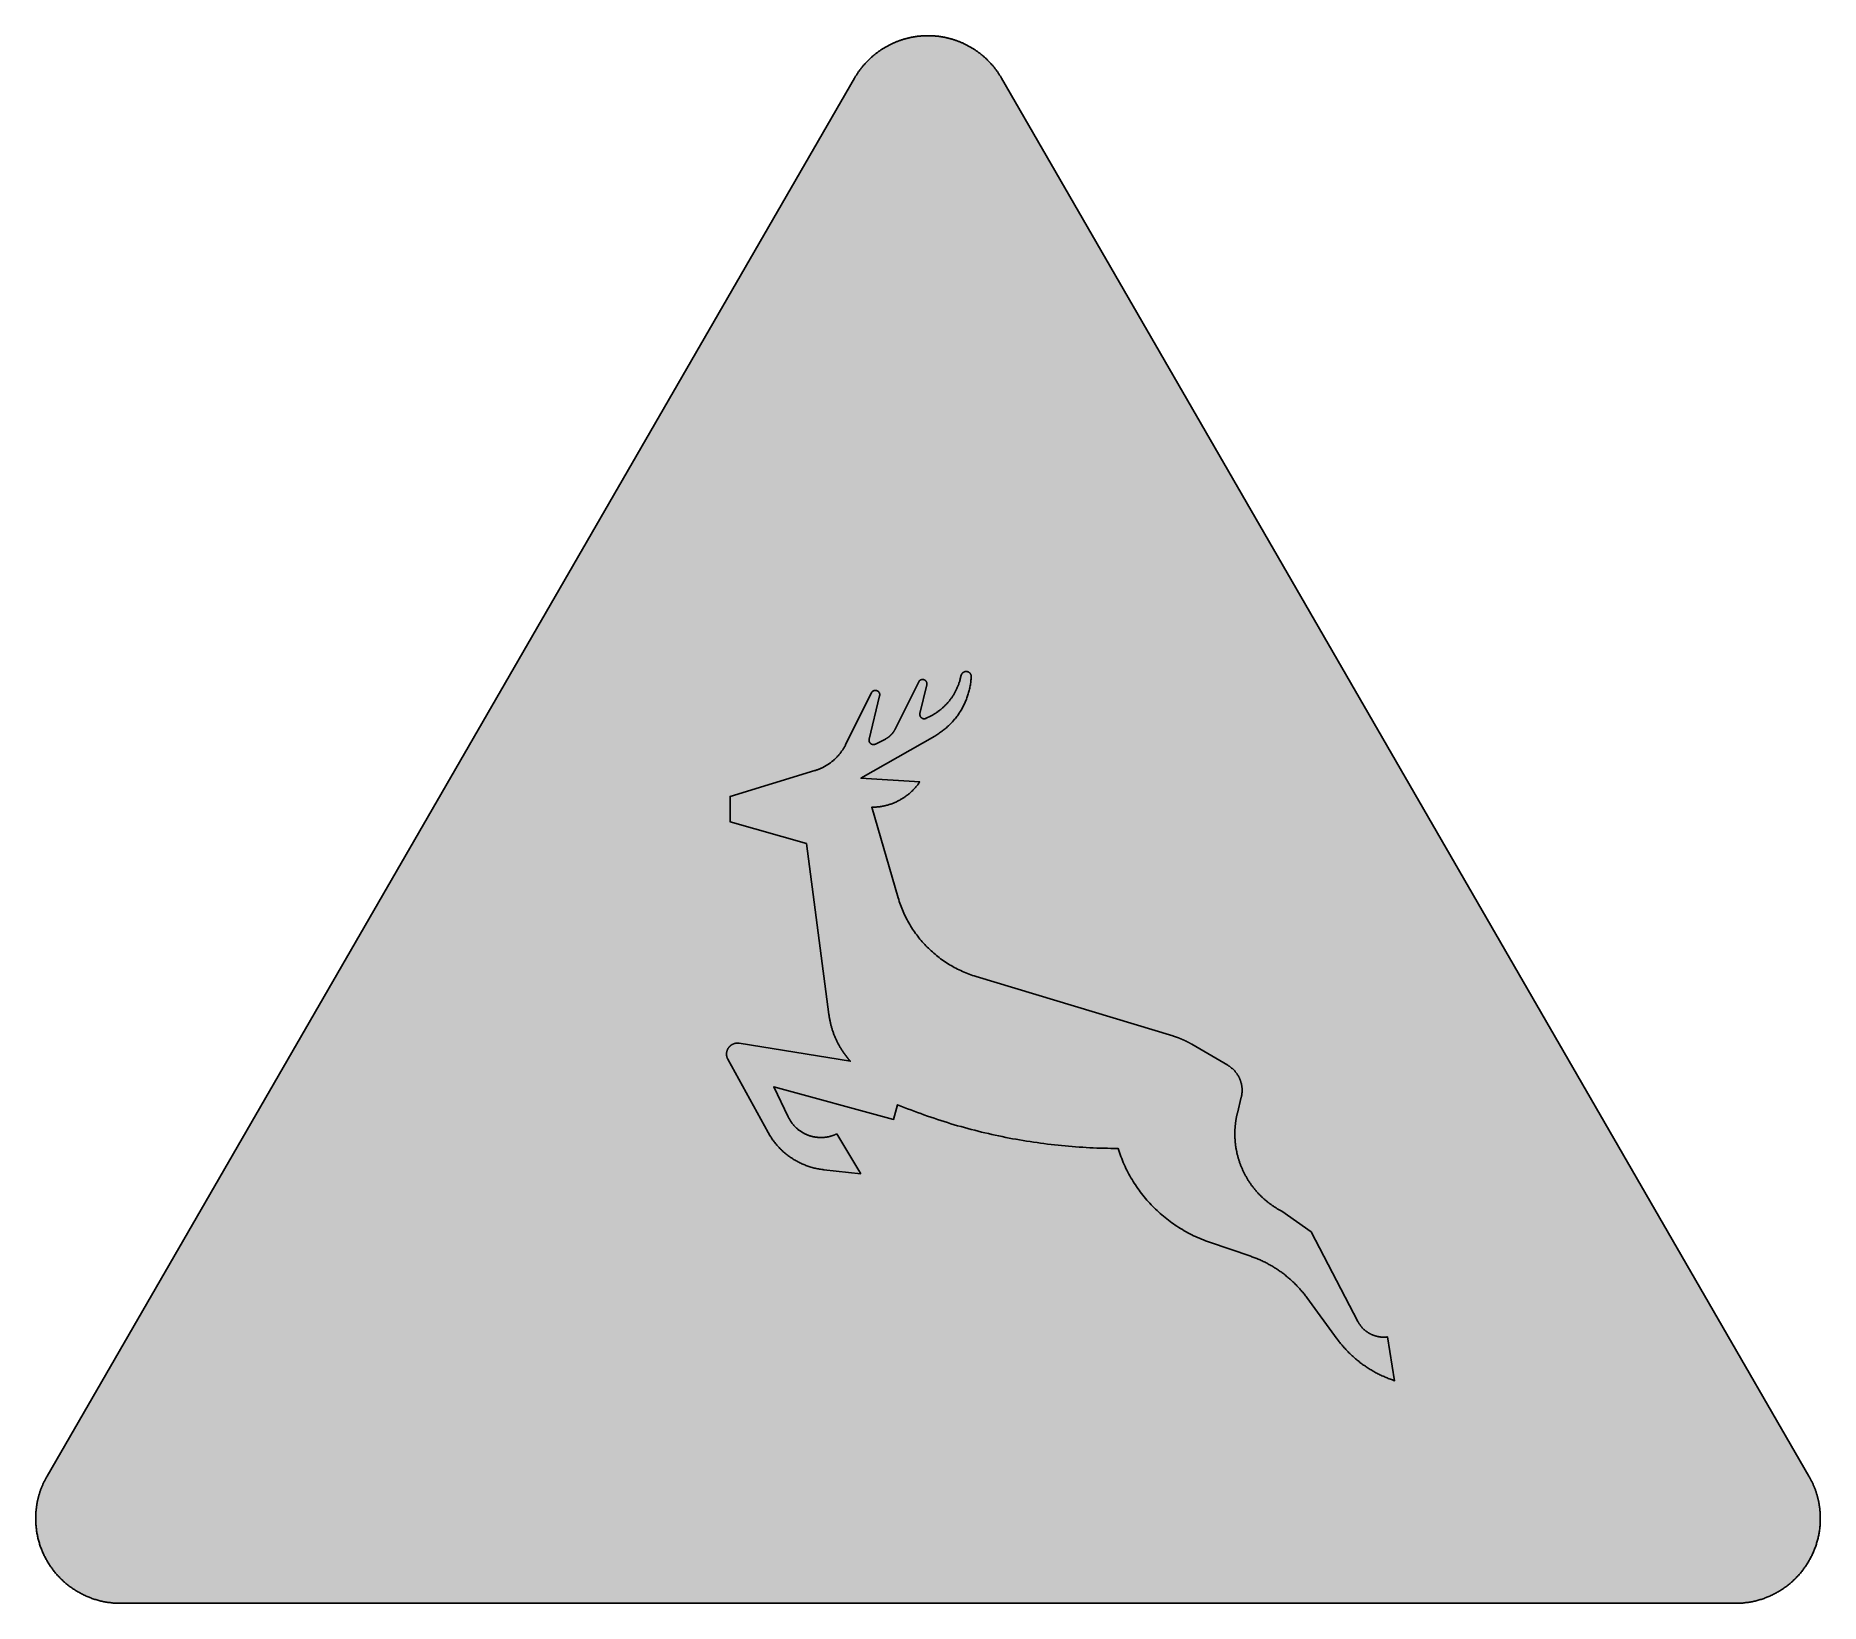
# Model space of a CAD drawing. Header units: millimetres. Extents: x 0 to 297, y 0 to 261.
import ezdxf

# ---------------------------------------------------------------- set-up
doc = ezdxf.new("R2010")
doc.units = ezdxf.units.MM

msp = doc.modelspace()

# ---------------------------------------------------------------- hatches: boundary and pattern name
for color, points in [(254, [(14.1633, 0.0526), (13.9878, 0.0533), (13.8125, 0.0559), (13.6373, 0.061), (13.462, 0.0686), (13.2893, 0.0787), (13.114, 0.0914), (12.9413, 0.1041), (12.7686, 0.1194), (12.5959, 0.1397), (12.4231, 0.16), (12.2504, 0.1803), (12.0777, 0.2057), (11.9075, 0.2337), (11.7373, 0.2616), (11.5672, 0.2921), (11.397, 0.3251), (11.2268, 0.3607), (11.0592, 0.3962), (10.8915, 0.4369), (10.7239, 0.4775), (10.5562, 0.5207), (10.3886, 0.5664), (10.2235, 0.6121), (10.0584, 0.6604), (9.8933, 0.7137), (9.7307, 0.7645), (9.5682, 0.8204), (9.4056, 0.8788), (9.2431, 0.9373), (9.083, 0.9982), (8.923, 1.0617), (8.763, 1.1252), (8.6055, 1.1938), (8.4455, 1.2624), (8.2906, 1.331), (8.1331, 1.4046), (7.9781, 1.4783), (7.8232, 1.5545), (7.6708, 1.6332), (7.5184, 1.7145), (7.366, 1.7958), (7.2161, 1.8796), (7.0663, 1.966), (6.919, 2.0549), (6.7716, 2.1438), (6.6243, 2.2352), (6.4795, 2.3266), (6.3348, 2.4232), (6.19, 2.5197), (6.0477, 2.6187), (5.908, 2.7178), (5.7683, 2.8219), (5.6286, 2.9261), (5.4915, 3.0302), (5.3543, 3.1394), (5.2197, 3.2487), (5.0851, 3.3579), (4.953, 3.4722), (4.8209, 3.5865), (4.6914, 3.7033), (4.5644, 3.8202), (4.4348, 3.9395), (4.3104, 4.0615), (4.1859, 4.1859), (4.0615, 4.3104), (3.9395, 4.4374), (3.8202, 4.5644), (3.7033, 4.6914), (3.5865, 4.8235), (3.4722, 4.953), (3.3579, 5.0876), (3.2487, 5.2197), (3.1369, 5.3543), (3.0302, 5.4915), (2.9235, 5.6286), (2.8194, 5.7683), (2.7178, 5.908), (2.6187, 6.0503), (2.5197, 6.19), (2.4232, 6.3348), (2.3266, 6.4795), (2.2352, 6.6243), (2.1438, 6.7716), (2.0523, 6.919), (1.966, 7.0663), (1.8796, 7.2161), (1.7958, 7.366), (1.7145, 7.5184), (1.6332, 7.6708), (1.5545, 7.8232), (1.4783, 7.9781), (1.4046, 8.1331), (1.331, 8.2906), (1.2598, 8.4455), (1.1913, 8.6055), (1.1252, 8.763), (1.0592, 8.923), (0.9982, 9.083), (0.9373, 9.2431), (0.8763, 9.4056), (0.8204, 9.5682), (0.7645, 9.7307), (0.7112, 9.8933), (0.6604, 10.0584), (0.6121, 10.2235), (0.5639, 10.3911), (0.5207, 10.5562), (0.4775, 10.7239), (0.4343, 10.8915), (0.3962, 11.0592), (0.3607, 11.2268), (0.3251, 11.397), (0.2921, 11.5672), (0.2616, 11.7373), (0.2311, 11.9075), (0.2057, 12.0802), (0.1803, 12.2504), (0.1575, 12.4231), (0.1372, 12.5959), (0.1194, 12.7686), (0.1041, 12.9413), (0.0889, 13.114), (0.0787, 13.2893), (0.0686, 13.462), (0.061, 13.6373), (0.0559, 13.8125), (0.0508, 13.9878), (0.0508, 14.163), (0.0508, 14.2773), (0.0533, 14.3942), (0.0559, 14.511), (0.0584, 14.6253), (0.0635, 14.7422), (0.0686, 14.859), (0.0737, 14.9733), (0.0813, 15.0901), (0.0889, 15.2044), (0.0991, 15.3187), (0.1092, 15.4356), (0.1194, 15.5499), (0.1321, 15.6642), (0.1448, 15.7785), (0.1575, 15.8953), (0.1727, 16.0096), (0.188, 16.1239), (0.2032, 16.2382), (0.221, 16.35), (0.2413, 16.4643), (0.2591, 16.5786), (0.2794, 16.6929), (0.2997, 16.8046), (0.3226, 16.9189), (0.3454, 17.0307), (0.3708, 17.145), (0.3937, 17.2568), (0.4191, 17.3685), (0.447, 17.4803), (0.475, 17.592), (0.5029, 17.7038), (0.5334, 17.8156), (0.5613, 17.9273), (0.5944, 18.0365), (0.6248, 18.1483), (0.6579, 18.2575), (0.6934, 18.3693), (0.7264, 18.4785), (0.762, 18.5877), (0.8001, 18.6969), (0.8382, 18.8062), (0.8763, 18.9128), (0.9144, 19.0221), (0.955, 19.1313), (0.9957, 19.238), (1.0389, 19.3446), (1.0795, 19.4539), (1.1252, 19.5605), (1.1684, 19.6647), (1.2141, 19.7714), (1.2598, 19.878), (1.3081, 19.9822), (1.3564, 20.0889), (1.4046, 20.193), (1.4554, 20.2971), (1.5062, 20.4013), (1.557, 20.5054), (1.6104, 20.607), (1.6637, 20.7112), (1.717, 20.8128), (1.7729, 20.9144), (1.8263, 21.016), (1.8847, 21.1176), (1.9406, 21.2192), (136.2523, 253.8501), (136.3091, 253.9492), (136.3675, 254.0483), (136.4285, 254.1473), (136.4894, 254.2464), (136.5504, 254.3454), (136.6139, 254.442), (136.6774, 254.5385), (136.7409, 254.635), (136.8044, 254.7315), (136.8704, 254.8255), (136.9365, 254.922), (137.0025, 255.016), (137.0711, 255.11), (137.1397, 255.2014), (137.2083, 255.2954), (137.2794, 255.3868), (137.3505, 255.4783), (137.4216, 255.5672), (137.4927, 255.6586), (137.5664, 255.7475), (137.6401, 255.8364), (137.7137, 255.9253), (137.7874, 256.0117), (137.8636, 256.098), (137.9398, 256.1844), (138.016, 256.2708), (138.0947, 256.3546), (138.1735, 256.4409), (138.2522, 256.5222), (138.3309, 256.606), (138.4122, 256.6899), (138.4935, 256.7711), (138.5748, 256.8524), (138.6586, 256.9312), (138.7399, 257.0124), (138.8237, 257.0912), (138.9075, 257.1699), (138.9939, 257.2461), (139.0802, 257.3249), (139.1641, 257.4011), (139.253, 257.4747), (139.3393, 257.5509), (139.4282, 257.6246), (139.5171, 257.6982), (139.606, 257.7719), (139.6949, 257.843), (139.7864, 257.9141), (139.8778, 257.9853), (139.9692, 258.0564), (140.0607, 258.125), (140.1547, 258.1935), (140.2486, 258.2596), (140.3426, 258.3282), (140.4366, 258.3942), (140.5331, 258.4602), (140.6296, 258.5237), (140.7262, 258.5872), (140.8227, 258.6507), (140.9192, 258.7142), (141.0183, 258.7752), (141.1173, 258.8362), (141.2164, 258.8946), (141.3154, 258.9555), (141.4145, 259.014), (141.5161, 259.0698), (141.6177, 259.1283), (141.7193, 259.1841), (141.8209, 259.2375), (141.9225, 259.2934), (142.0266, 259.3467), (142.1308, 259.3975), (142.2324, 259.4508), (142.3365, 259.5016), (142.4407, 259.5499), (142.5473, 259.6007), (142.6515, 259.6464), (142.7556, 259.6947), (142.8623, 259.7404), (142.969, 259.7861), (143.0757, 259.8318), (143.1823, 259.875), (143.289, 259.9182), (143.3957, 259.9588), (143.5049, 259.9995), (143.6116, 260.0401), (143.7208, 260.0808), (143.83, 260.1189), (143.9393, 260.1544), (144.0485, 260.1925), (144.1577, 260.2281), (144.2669, 260.2636), (144.3761, 260.2967), (144.4879, 260.3297), (144.5971, 260.3627), (144.7089, 260.3932), (144.8206, 260.4237), (144.9299, 260.4516), (145.0416, 260.4821), (145.1534, 260.5075), (145.2651, 260.5354), (145.3794, 260.5608), (145.4912, 260.5862), (145.603, 260.6091), (145.7173, 260.6319), (145.829, 260.6548), (145.9433, 260.6751), (146.0551, 260.6954), (146.1694, 260.7158), (146.2837, 260.7335), (146.398, 260.7513), (146.5123, 260.7666), (146.6266, 260.7818), (146.7409, 260.797), (146.8552, 260.8123), (146.9695, 260.825), (147.0838, 260.8351), (147.2006, 260.8478), (147.3149, 260.858), (147.4292, 260.8656), (147.5461, 260.8732), (147.6604, 260.8809), (147.7772, 260.8859), (147.8915, 260.8936), (148.0083, 260.8961), (148.1226, 260.9012), (148.2395, 260.9037), (148.3563, 260.9037), (148.4706, 260.9037), (148.5875, 260.9037), (148.7043, 260.9037), (148.8186, 260.9012), (148.9354, 260.8961), (149.0523, 260.8936), (149.1666, 260.8859), (149.2834, 260.8809), (149.3977, 260.8732), (149.512, 260.8656), (149.6289, 260.858), (149.7432, 260.8478), (149.8575, 260.8351), (149.9743, 260.825), (150.0886, 260.8123), (150.2029, 260.797), (150.3172, 260.7818), (150.4315, 260.7666), (150.5458, 260.7513), (150.6601, 260.7335), (150.7744, 260.7158), (150.8862, 260.6954), (151.0005, 260.6751), (151.1148, 260.6548), (151.2265, 260.6319), (151.3408, 260.6091), (151.4526, 260.5862), (151.5643, 260.5608), (151.6761, 260.5354), (151.7879, 260.5075), (151.8996, 260.4821), (152.0114, 260.4516), (152.1231, 260.4237), (152.2349, 260.3932), (152.3467, 260.3627), (152.4559, 260.3297), (152.5676, 260.2967), (152.6769, 260.2636), (152.7861, 260.2281), (152.8953, 260.1925), (153.0045, 260.1544), (153.1137, 260.1189), (153.223, 260.0808), (153.3296, 260.0401), (153.4389, 259.9995), (153.5455, 259.9588), (153.6548, 259.9182), (153.7614, 259.875), (153.8681, 259.8318), (153.9748, 259.7861), (154.0789, 259.7404), (154.1856, 259.6947), (154.2923, 259.6464), (154.3964, 259.6007), (154.5006, 259.5499), (154.6047, 259.5016), (154.7089, 259.4508), (154.813, 259.3975), (154.9171, 259.3467), (155.0187, 259.2934), (155.1203, 259.2375), (155.2245, 259.1841), (155.3261, 259.1283), (155.4251, 259.0698), (155.5267, 259.014), (155.6283, 258.9555), (155.7274, 258.8946), (155.8265, 258.8362), (155.9255, 258.7752), (156.022, 258.7142), (156.1211, 258.6507), (156.2176, 258.5872), (156.3141, 258.5237), (156.4107, 258.4602), (156.5046, 258.3942), (156.6012, 258.3282), (156.6951, 258.2596), (156.7866, 258.1935), (156.8806, 258.125), (156.972, 258.0564), (157.066, 257.9853), (157.1574, 257.9141), (157.2463, 257.843), (157.3378, 257.7719), (157.4267, 257.6982), (157.5156, 257.6246), (157.6019, 257.5509), (157.6908, 257.4747), (157.7772, 257.4011), (157.8635, 257.3249), (157.9499, 257.2461), (158.0337, 257.1699), (158.1201, 257.0912), (158.2039, 257.0124), (158.2852, 256.9312), (158.369, 256.8524), (158.4503, 256.7711), (158.5316, 256.6899), (158.6103, 256.606), (158.6916, 256.5222), (158.7703, 256.4409), (158.8491, 256.3546), (158.9253, 256.2708), (159.004, 256.1844), (159.0802, 256.098), (159.1539, 256.0117), (159.2301, 255.9253), (159.3037, 255.8364), (159.3774, 255.7475), (159.451, 255.6586), (159.5222, 255.5672), (159.5933, 255.4783), (159.6644, 255.3868), (159.7355, 255.2954), (159.8041, 255.2014), (159.8727, 255.11), (159.9387, 255.016), (160.0073, 254.922), (160.0733, 254.8255), (160.1368, 254.7315), (160.2029, 254.635), (160.2664, 254.5385), (160.3299, 254.442), (160.3908, 254.3454), (160.4543, 254.2464), (160.5153, 254.1473), (160.5737, 254.0483), (160.6347, 253.9492), (160.6906, 253.8476), (295.0023, 21.2192), (295.0591, 21.1176), (295.115, 21.016), (295.1709, 20.9144), (295.2267, 20.8128), (295.2801, 20.7112), (295.3334, 20.607), (295.3868, 20.5054), (295.4376, 20.4013), (295.4884, 20.2971), (295.5392, 20.193), (295.5874, 20.0889), (295.6357, 19.9822), (295.6814, 19.878), (295.7297, 19.7714), (295.7754, 19.6647), (295.8186, 19.5605), (295.8617, 19.4539), (295.9049, 19.3446), (295.9481, 19.238), (295.9887, 19.1313), (296.0294, 19.0221), (296.0675, 18.9128), (296.1056, 18.8062), (296.1437, 18.6969), (296.1792, 18.5877), (296.2148, 18.4785), (296.2504, 18.3693), (296.2834, 18.2575), (296.3164, 18.1483), (296.3494, 18.0365), (296.3799, 17.9273), (296.4104, 17.8156), (296.4409, 17.7038), (296.4688, 17.592), (296.4967, 17.4803), (296.5221, 17.3685), (296.5475, 17.2568), (296.5729, 17.145), (296.5958, 17.0307), (296.6212, 16.9189), (296.6415, 16.8046), (296.6644, 16.6929), (296.6822, 16.5786), (296.7025, 16.4643), (296.7203, 16.35), (296.738, 16.2382), (296.7558, 16.1239), (296.7711, 16.0096), (296.7838, 15.8953), (296.799, 15.7785), (296.8117, 15.6642), (296.8244, 15.5499), (296.8346, 15.4356), (296.8447, 15.3187), (296.8523, 15.2044), (296.86, 15.0901), (296.8676, 14.9733), (296.8752, 14.859), (296.8803, 14.7422), (296.8828, 14.6253), (296.8879, 14.511), (296.8904, 14.3942), (296.8904, 14.2773), (296.8904, 14.163), (296.8904, 13.9878), (296.8879, 13.8125), (296.8828, 13.6373), (296.8752, 13.462), (296.865, 13.2893), (296.8523, 13.114), (296.8396, 12.9413), (296.8219, 12.7686), (296.8041, 12.5959), (296.7838, 12.4231), (296.7609, 12.2504), (296.738, 12.0802), (296.7101, 11.9075), (296.6822, 11.7373), (296.6517, 11.5672), (296.6187, 11.397), (296.5831, 11.2268), (296.545, 11.0592), (296.5069, 10.8915), (296.4663, 10.7239), (296.4231, 10.5562), (296.3774, 10.3911), (296.3316, 10.2235), (296.2808, 10.0584), (296.23, 9.8933), (296.1767, 9.7307), (296.1234, 9.5682), (296.0649, 9.4056), (296.0065, 9.2431), (295.9456, 9.083), (295.8821, 8.923), (295.8186, 8.763), (295.75, 8.6055), (295.6814, 8.4455), (295.6103, 8.2906), (295.5392, 8.1331), (295.463, 7.9781), (295.3868, 7.8232), (295.3106, 7.6708), (295.2293, 7.5184), (295.148, 7.366), (295.0642, 7.2161), (294.9778, 7.0663), (294.8889, 6.919), (294.8, 6.7716), (294.7086, 6.6243), (294.6146, 6.4795), (294.5206, 6.3348), (294.4241, 6.19), (294.325, 6.0503), (294.226, 5.908), (294.1218, 5.7683), (294.0177, 5.6286), (293.9136, 5.4915), (293.8043, 5.3543), (293.6951, 5.2197), (293.5859, 5.0876), (293.4716, 4.953), (293.3573, 4.8235), (293.2405, 4.6914), (293.1236, 4.5644), (293.0042, 4.4374), (292.8823, 4.3104), (292.7579, 4.1859), (292.6334, 4.0615), (292.5089, 3.9395), (292.3794, 3.8202), (292.2524, 3.7033), (292.1203, 3.5865), (291.9908, 3.4722), (291.8562, 3.3579), (291.7241, 3.2487), (291.5895, 3.1394), (291.4523, 3.0302), (291.3151, 2.9261), (291.1754, 2.8219), (291.0357, 2.7178), (290.8935, 2.6187), (290.7513, 2.5197), (290.609, 2.4232), (290.4642, 2.3266), (290.3195, 2.2352), (290.1721, 2.1438), (290.0248, 2.0549), (289.8775, 1.966), (289.7276, 1.8796), (289.5778, 1.7958), (289.4254, 1.7145), (289.273, 1.6332), (289.118, 1.5545), (288.9656, 1.4783), (288.8107, 1.4046), (288.6532, 1.331), (288.4957, 1.2624), (288.3383, 1.1938), (288.1808, 1.1252), (288.0208, 1.0617), (287.8607, 0.9982), (287.7007, 0.9373), (287.5382, 0.8788), (287.3756, 0.8204), (287.213, 0.7645), (287.0479, 0.7137), (286.8854, 0.6604), (286.7203, 0.6121), (286.5526, 0.5664), (286.3875, 0.5207), (286.2199, 0.4775), (286.0523, 0.4369), (285.8846, 0.3962), (285.7144, 0.3607), (285.5468, 0.3251), (285.3766, 0.2921), (285.2064, 0.2616), (285.0363, 0.2337), (284.8635, 0.2057), (284.6934, 0.1803), (284.5206, 0.16), (284.3479, 0.1397), (284.1752, 0.1194), (284.0025, 0.1041), (283.8272, 0.0914), (283.6545, 0.0787), (283.4792, 0.0686), (283.3065, 0.061), (283.1313, 0.0559), (282.956, 0.0533), (282.7807, 0.0508)]), (59, [(137.305, 71.519), (131.1533, 72.1956), (130.97, 72.2147), (130.7871, 72.2401), (130.6043, 72.2681), (130.4239, 72.296), (130.2436, 72.329), (130.0658, 72.3646), (129.8854, 72.4027), (129.7102, 72.4433), (129.5324, 72.484), (129.3571, 72.5297), (129.1819, 72.578), (129.0066, 72.6288), (128.8339, 72.6821), (128.6612, 72.738), (128.491, 72.7964), (128.3208, 72.8574), (128.1532, 72.9209), (127.9855, 72.9869), (127.8179, 73.0555), (127.6528, 73.1241), (127.4877, 73.1977), (127.3251, 73.2739), (127.1626, 73.3501), (127.0025, 73.4314), (126.8425, 73.5127), (126.685, 73.599), (126.5276, 73.6854), (126.3726, 73.7743), (126.2177, 73.8657), (126.0653, 73.9597), (125.9154, 74.0562), (125.7656, 74.1553), (125.6157, 74.2569), (125.4684, 74.3585), (125.3236, 74.4652), (125.1814, 74.5719), (125.0391, 74.6811), (124.8969, 74.7928), (124.7597, 74.9046), (124.62, 75.0214), (124.4854, 75.1383), (124.3508, 75.2577), (124.2187, 75.3796), (124.0892, 75.504), (123.9596, 75.631), (123.8326, 75.758), (123.7082, 75.8876), (123.5862, 76.0197), (123.4643, 76.1543), (123.3449, 76.2889), (123.2281, 76.4261), (123.1113, 76.5658), (122.997, 76.708), (122.8877, 76.8502), (122.776, 76.995), (122.6693, 77.1423), (122.5652, 77.2897), (122.461, 77.4421), (122.3594, 77.5945), (122.2604, 77.7469), (122.1638, 77.9018), (122.0699, 78.0593), (121.9784, 78.2193), (121.887, 78.3793), (115.1834, 90.5757), (115.1763, 90.5866), (115.1687, 90.5993), (115.1611, 90.612), (115.156, 90.6247), (115.1484, 90.6374), (115.1433, 90.6501), (115.1357, 90.6628), (115.1306, 90.6755), (115.123, 90.6882), (115.1179, 90.7009), (115.1128, 90.7161), (115.1077, 90.7288), (115.1001, 90.7415), (115.095, 90.7542), (115.0899, 90.7669), (115.0849, 90.7796), (115.0798, 90.7948), (115.0747, 90.8075), (115.0696, 90.8202), (115.0645, 90.8329), (115.0595, 90.8482), (115.0544, 90.8609), (115.0518, 90.8736), (115.0468, 90.8888), (115.0417, 90.9015), (115.0366, 90.9142), (115.0341, 90.9295), (115.029, 90.9422), (115.0264, 90.9549), (115.0214, 90.9701), (115.0188, 90.9828), (115.0137, 90.998), (115.0112, 91.0107), (115.0087, 91.0234), (115.0036, 91.0387), (115.001, 91.0514), (114.9985, 91.0666), (114.996, 91.0793), (114.9934, 91.0946), (114.9883, 91.1073), (114.9858, 91.1225), (114.9833, 91.1352), (114.9833, 91.1504), (114.9807, 91.1631), (114.9782, 91.1784), (114.9756, 91.1911), (114.9731, 91.2063), (114.9706, 91.2216), (114.9706, 91.2343), (114.968, 91.2495), (114.968, 91.2622), (114.9655, 91.2774), (114.9629, 91.2901), (114.9629, 91.3054), (114.9629, 91.3206), (114.9604, 91.3333), (114.9604, 91.3486), (114.9604, 91.3613), (114.9579, 91.3765), (114.9579, 91.3917), (114.9579, 91.4044), (114.9579, 91.4197), (114.9579, 91.4349), (114.9579, 91.4476), (114.9579, 91.4959), (114.9604, 91.5416), (114.9629, 91.5873), (114.9655, 91.633), (114.9731, 91.6788), (114.9782, 91.7245), (114.9858, 91.7702), (114.9934, 91.8134), (115.0036, 91.8566), (115.0137, 91.9023), (115.0264, 91.9455), (115.0391, 91.9861), (115.0518, 92.0293), (115.0671, 92.0725), (115.0823, 92.1131), (115.1001, 92.1537), (115.1179, 92.1944), (115.1357, 92.235), (115.156, 92.2731), (115.1763, 92.3112), (115.1966, 92.3493), (115.2195, 92.3874), (115.2423, 92.4255), (115.2677, 92.4611), (115.2906, 92.4966), (115.3185, 92.5322), (115.3439, 92.5678), (115.3719, 92.6008), (115.3998, 92.6338), (115.4278, 92.6668), (115.4582, 92.6973), (115.4887, 92.7303), (115.5192, 92.7608), (115.5522, 92.7887), (115.5827, 92.8192), (115.6183, 92.8472), (115.6513, 92.8751), (115.6843, 92.9005), (115.7199, 92.9259), (115.7554, 92.9513), (115.7935, 92.9742), (115.8291, 92.997), (115.8672, 93.0199), (115.9053, 93.0427), (115.9459, 93.0631), (115.984, 93.0808), (116.0247, 93.1012), (116.0653, 93.1189), (116.1059, 93.1342), (116.1466, 93.1494), (116.1898, 93.1647), (116.2304, 93.1799), (116.2736, 93.1926), (116.3168, 93.2028), (116.3599, 93.2129), (116.4057, 93.2231), (116.4488, 93.2332), (116.4946, 93.2383), (116.5377, 93.2459), (116.5835, 93.251), (116.6292, 93.2561), (116.6774, 93.2586), (116.7232, 93.2586), (116.7689, 93.2612), (116.779, 93.2612), (116.7867, 93.2612), (116.7968, 93.2612), (116.807, 93.2612), (116.8146, 93.2586), (116.8248, 93.2586), (116.8324, 93.2586), (116.8425, 93.2586), (116.8502, 93.2586), (116.8603, 93.2586), (116.8705, 93.2586), (116.8781, 93.2561), (116.8883, 93.2561), (116.8959, 93.2561), (116.906, 93.2561), (116.9137, 93.2536), (116.9238, 93.2536), (116.934, 93.2536), (116.9416, 93.251), (116.9518, 93.251), (116.9594, 93.251), (116.9695, 93.2485), (116.9772, 93.2485), (116.9873, 93.2459), (116.9949, 93.2459), (117.0051, 93.2434), (117.0153, 93.2434), (117.0229, 93.2434), (117.033, 93.2409), (117.0407, 93.2409), (117.0508, 93.2383), (117.0584, 93.2358), (135.5605, 90.2409), (135.4684, 90.3427), (135.3795, 90.4443), (135.2906, 90.5485), (135.2042, 90.6526), (135.1178, 90.7593), (135.0315, 90.8634), (134.9477, 90.9726), (134.8638, 91.0793), (134.7826, 91.186), (134.7013, 91.2952), (134.62, 91.407), (134.5413, 91.5162), (134.4625, 91.628), (134.3863, 91.7397), (134.3101, 91.8515), (134.2365, 91.9632), (134.1628, 92.0775), (134.0891, 92.1918), (134.018, 92.3061), (133.9469, 92.423), (133.8783, 92.5398), (133.8097, 92.6567), (133.7437, 92.7735), (133.6777, 92.8903), (133.6116, 93.0097), (133.5481, 93.1291), (133.4846, 93.2485), (133.4237, 93.3704), (133.3652, 93.4898), (133.3043, 93.6117), (133.2459, 93.7336), (133.19, 93.8555), (133.1341, 93.98), (133.0782, 94.1019), (133.0249, 94.2264), (132.9741, 94.3508), (132.9233, 94.4778), (132.8725, 94.6023), (132.8242, 94.7293), (132.776, 94.8563), (132.7302, 94.9833), (132.6845, 95.1103), (132.6388, 95.2373), (132.5956, 95.3668), (132.555, 95.4938), (132.5143, 95.6234), (132.4737, 95.7529), (132.4356, 95.8825), (132.4, 96.0145), (132.3645, 96.1441), (132.3289, 96.2762), (132.2959, 96.4082), (132.2629, 96.5378), (132.2324, 96.6724), (132.2019, 96.8045), (132.174, 96.9366), (132.146, 97.0712), (132.1206, 97.2033), (132.0952, 97.3379), (132.0724, 97.4725), (132.0495, 97.6071), (132.0292, 97.7417), (132.0089, 97.8764), (131.9911, 98.011), (128.2457, 126.4779), (115.5622, 130.102), (115.5622, 134.3286), (129.6666, 138.6212), (129.7686, 138.6535), (129.8727, 138.6865), (129.9743, 138.7221), (130.0785, 138.7577), (130.1801, 138.7958), (130.2791, 138.8339), (130.3807, 138.872), (130.4798, 138.9151), (130.5789, 138.9558), (130.6779, 139.0015), (130.777, 139.0447), (130.8735, 139.0904), (130.97, 139.1387), (131.064, 139.1869), (131.1605, 139.2377), (131.2545, 139.2885), (131.3485, 139.3393), (131.4425, 139.3927), (131.5339, 139.446), (131.6253, 139.5019), (131.7168, 139.5578), (131.8057, 139.6162), (131.8946, 139.6746), (131.9835, 139.7356), (132.0724, 139.7965), (132.1587, 139.8575), (132.2451, 139.921), (132.3289, 139.9845), (132.4153, 140.0505), (132.4966, 140.1166), (132.5804, 140.1851), (132.6617, 140.2512), (132.7429, 140.3223), (132.8242, 140.3909), (132.903, 140.4645), (132.9817, 140.5357), (133.0579, 140.6093), (133.1341, 140.683), (133.2103, 140.7592), (133.2865, 140.8354), (133.3602, 140.9116), (133.4313, 140.9903), (133.5049, 141.0691), (133.5735, 141.1503), (133.6446, 141.2316), (133.7132, 141.3129), (133.7818, 141.3967), (133.8478, 141.4805), (133.9139, 141.5644), (133.9774, 141.6507), (134.0434, 141.7371), (134.1044, 141.8234), (134.1653, 141.9123), (134.2263, 142.0012), (134.2873, 142.0901), (134.3457, 142.1816), (134.4016, 142.273), (134.4574, 142.3645), (134.5133, 142.4584), (134.5667, 142.5524), (134.62, 142.6464), (134.6708, 142.7429), (134.7216, 142.8394), (134.7699, 142.936), (139.0717, 151.5622), (139.0752, 151.572), (139.0828, 151.5847), (139.0879, 151.5948), (139.0955, 151.605), (139.1006, 151.6177), (139.1082, 151.6278), (139.1158, 151.638), (139.1234, 151.6482), (139.1285, 151.6583), (139.1361, 151.6685), (139.1437, 151.6786), (139.1514, 151.6888), (139.159, 151.699), (139.1691, 151.7091), (139.1768, 151.7193), (139.1844, 151.7269), (139.192, 151.7371), (139.2022, 151.7472), (139.2098, 151.7548), (139.2199, 151.7625), (139.2276, 151.7726), (139.2377, 151.7802), (139.2479, 151.7879), (139.258, 151.798), (139.2657, 151.8056), (139.2758, 151.8133), (139.286, 151.8209), (139.2961, 151.826), (139.3063, 151.8336), (139.3165, 151.8412), (139.3266, 151.8488), (139.3368, 151.8539), (139.3469, 151.8615), (139.3596, 151.8666), (139.3698, 151.8742), (139.38, 151.8793), (139.3927, 151.8844), (139.4028, 151.8895), (139.413, 151.8971), (139.4257, 151.9022), (139.4358, 151.9072), (139.4485, 151.9098), (139.4587, 151.9149), (139.4714, 151.9199), (139.4841, 151.925), (139.4943, 151.9276), (139.507, 151.9326), (139.5197, 151.9352), (139.5298, 151.9377), (139.5425, 151.9428), (139.5552, 151.9453), (139.5679, 151.9479), (139.5806, 151.9504), (139.5933, 151.953), (139.606, 151.9555), (139.6187, 151.9555), (139.6289, 151.958), (139.6416, 151.9606), (139.6543, 151.9606), (139.667, 151.9606), (139.6797, 151.9631), (139.6949, 151.9631), (139.7076, 151.9631), (139.7203, 151.9631), (139.7381, 151.9631), (139.7559, 151.9631), (139.7762, 151.9606), (139.794, 151.9606), (139.8118, 151.958), (139.8295, 151.9555), (139.8473, 151.953), (139.8651, 151.9479), (139.8829, 151.9453), (139.9007, 151.9403), (139.9184, 151.9352), (139.9337, 151.9301), (139.9515, 151.925), (139.9692, 151.9199), (139.9845, 151.9123), (140.0023, 151.9072), (140.0175, 151.8996), (140.0327, 151.892), (140.048, 151.8844), (140.0658, 151.8768), (140.081, 151.8666), (140.0937, 151.859), (140.1089, 151.8488), (140.1242, 151.8387), (140.1394, 151.8285), (140.1521, 151.8183), (140.1674, 151.8082), (140.1801, 151.798), (140.1928, 151.7853), (140.2055, 151.7752), (140.2182, 151.7625), (140.2309, 151.7498), (140.2436, 151.7396), (140.2563, 151.7244), (140.2664, 151.7117), (140.2791, 151.699), (140.2893, 151.6863), (140.2994, 151.671), (140.3096, 151.6583), (140.3198, 151.6431), (140.3299, 151.6278), (140.3401, 151.6151), (140.3477, 151.5999), (140.3553, 151.5847), (140.3655, 151.5694), (140.3731, 151.5516), (140.3807, 151.5364), (140.3883, 151.5212), (140.3934, 151.5034), (140.401, 151.4881), (140.4061, 151.4704), (140.4112, 151.4526), (140.4163, 151.4373), (140.4214, 151.4196), (140.4264, 151.4018), (140.429, 151.384), (140.4341, 151.3662), (140.4366, 151.3484), (140.4391, 151.3307), (140.4391, 151.3129), (140.4417, 151.2951), (140.4442, 151.2748), (140.4442, 151.257), (140.4442, 151.2392), (140.4442, 151.2265), (140.4442, 151.2164), (140.4442, 151.2062), (140.4417, 151.196), (140.4417, 151.1859), (140.4417, 151.1732), (140.4391, 151.163), (140.4391, 151.1529), (140.4366, 151.1427), (140.4366, 151.1325), (140.4341, 151.1224), (140.4315, 151.1097), (140.4315, 151.0995), (140.429, 151.0894), (140.4264, 151.0792), (140.4239, 151.069), (138.6886, 143.837), (138.684, 143.825), (138.684, 143.8148), (138.6815, 143.8046), (138.6789, 143.7945), (138.6764, 143.7843), (138.6764, 143.7742), (138.6738, 143.7615), (138.6738, 143.7513), (138.6713, 143.7411), (138.6713, 143.731), (138.6688, 143.7208), (138.6688, 143.7107), (138.6688, 143.7005), (138.6688, 143.6878), (138.6688, 143.6776), (138.6688, 143.6675), (138.6688, 143.6497), (138.6688, 143.6294), (138.6688, 143.6116), (138.6713, 143.5938), (138.6738, 143.576), (138.6764, 143.5583), (138.6789, 143.5379), (138.6815, 143.5202), (138.6865, 143.5049), (138.6916, 143.4871), (138.6942, 143.4694), (138.6992, 143.4516), (138.7069, 143.4338), (138.7119, 143.4186), (138.717, 143.4008), (138.7246, 143.3855), (138.7323, 143.3703), (138.7399, 143.3525), (138.7475, 143.3373), (138.7551, 143.322), (138.7627, 143.3068), (138.7729, 143.2916), (138.7831, 143.2763), (138.7907, 143.2611), (138.8008, 143.2484), (138.811, 143.2331), (138.8212, 143.2204), (138.8339, 143.2052), (138.844, 143.1925), (138.8567, 143.1798), (138.8669, 143.1671), (138.8796, 143.1544), (138.8923, 143.1417), (138.905, 143.1315), (138.9177, 143.1188), (138.9304, 143.1087), (138.9456, 143.0985), (138.9583, 143.0858), (138.9736, 143.0757), (138.9863, 143.0655), (139.0015, 143.0579), (139.0167, 143.0477), (139.032, 143.0376), (139.0472, 143.0299), (139.0625, 143.0223), (139.0777, 143.0147), (139.0955, 143.0071), (139.1107, 142.9995), (139.126, 142.9918), (139.1437, 142.9868), (139.159, 142.9817), (139.1768, 142.9766), (139.1945, 142.9715), (139.2123, 142.9664), (139.2301, 142.9614), (139.2453, 142.9588), (139.2631, 142.9537), (139.2834, 142.9512), (139.3012, 142.9487), (139.319, 142.9461), (139.3368, 142.9461), (139.3546, 142.9436), (139.3749, 142.9436), (139.3927, 142.9436), (139.4028, 142.9436), (139.413, 142.9436), (139.4257, 142.9436), (139.4358, 142.9436), (139.446, 142.9436), (139.4562, 142.9461), (139.4663, 142.9461), (139.4765, 142.9487), (139.4866, 142.9487), (139.4993, 142.9512), (139.5095, 142.9512), (139.5197, 142.9537), (139.5298, 142.9563), (139.54, 142.9588), (139.5501, 142.9588), (139.5603, 142.9614), (139.5705, 142.9639), (139.5806, 142.9664), (139.5908, 142.9715), (139.6009, 142.9741), (139.6111, 142.9766), (139.6213, 142.9791), (139.6314, 142.9842), (139.6416, 142.9868), (139.6517, 142.9918), (139.6619, 142.9944), (139.6721, 142.9995), (139.6822, 143.002), (139.6924, 143.0071), (139.7025, 143.0122), (139.7102, 143.0172), (139.7203, 143.0223), (141.3866, 143.8688), (141.417, 143.8834), (141.4501, 143.9012), (141.4831, 143.9189), (141.5136, 143.9367), (141.5466, 143.9545), (141.5771, 143.9723), (141.6075, 143.9901), (141.638, 144.0104), (141.6685, 144.0282), (141.7015, 144.0485), (141.7295, 144.0663), (141.7599, 144.0866), (141.7904, 144.1069), (141.8209, 144.1272), (141.8488, 144.1501), (141.8793, 144.1704), (141.9073, 144.1907), (141.9377, 144.2136), (141.9657, 144.2339), (141.9936, 144.2568), (142.0216, 144.2796), (142.0495, 144.3025), (142.0774, 144.3253), (142.1054, 144.3482), (142.1333, 144.3736), (142.1587, 144.3965), (142.1867, 144.4193), (142.2121, 144.4447), (142.2375, 144.4701), (142.2654, 144.4955), (142.2908, 144.5184), (142.3162, 144.5463), (142.3416, 144.5717), (142.367, 144.5971), (142.3899, 144.6225), (142.4153, 144.6505), (142.4381, 144.6759), (142.4635, 144.7038), (142.4864, 144.7292), (142.5092, 144.7571), (142.5321, 144.7851), (142.555, 144.813), (142.5778, 144.841), (142.6007, 144.8689), (142.6235, 144.8968), (142.6439, 144.9273), (142.6667, 144.9553), (142.687, 144.9857), (142.7074, 145.0137), (142.7302, 145.0442), (142.7505, 145.0746), (142.7683, 145.1051), (142.7886, 145.1331), (142.809, 145.1635), (142.8267, 145.1966), (142.8471, 145.227), (142.8648, 145.2575), (142.8826, 145.288), (142.9004, 145.321), (142.9182, 145.3515), (142.936, 145.3845), (142.9537, 145.415), (142.969, 145.448), (142.9868, 145.481), (146.9238, 153.3744), (146.9288, 153.3855), (146.9339, 153.3957), (146.9415, 153.4084), (146.9466, 153.4185), (146.9542, 153.4287), (146.9593, 153.4389), (146.9669, 153.4516), (146.9746, 153.4617), (146.9822, 153.4719), (146.9898, 153.482), (146.9974, 153.4922), (147.005, 153.5024), (147.0127, 153.5125), (147.0203, 153.5201), (147.0279, 153.5303), (147.0381, 153.5405), (147.0457, 153.5481), (147.0533, 153.5582), (147.0635, 153.5659), (147.0711, 153.576), (147.0812, 153.5836), (147.0889, 153.5913), (147.099, 153.6014), (147.1092, 153.609), (147.1193, 153.6167), (147.1295, 153.6243), (147.1371, 153.6319), (147.1473, 153.6395), (147.1574, 153.6446), (147.1676, 153.6522), (147.1778, 153.6598), (147.1905, 153.6649), (147.2006, 153.6725), (147.2108, 153.6776), (147.2209, 153.6852), (147.2336, 153.6903), (147.2438, 153.6954), (147.254, 153.703), (147.2667, 153.7081), (147.2768, 153.7132), (147.2895, 153.7183), (147.2997, 153.7208), (147.3124, 153.7259), (147.3225, 153.731), (147.3352, 153.736), (147.3454, 153.7386), (147.3581, 153.7437), (147.3708, 153.7462), (147.3835, 153.7487), (147.3937, 153.7538), (147.4064, 153.7564), (147.4191, 153.7589), (147.4318, 153.7614), (147.4445, 153.764), (147.4572, 153.764), (147.4699, 153.7665), (147.48, 153.7691), (147.4927, 153.7691), (147.5054, 153.7716), (147.5181, 153.7716), (147.5308, 153.7741), (147.5435, 153.7741), (147.5562, 153.7741), (147.5715, 153.7741), (147.5892, 153.7741), (147.607, 153.7741), (147.6273, 153.7716), (147.6451, 153.7716), (147.6629, 153.7691), (147.6807, 153.7665), (147.6985, 153.764), (147.7162, 153.7589), (147.734, 153.7564), (147.7518, 153.7513), (147.7696, 153.7462), (147.7848, 153.7411), (147.8026, 153.736), (147.8204, 153.731), (147.8356, 153.7233), (147.8534, 153.7183), (147.8686, 153.7106), (147.8839, 153.703), (147.8991, 153.6954), (147.9169, 153.6878), (147.9321, 153.6776), (147.9474, 153.67), (147.9601, 153.6598), (147.9753, 153.6497), (147.9906, 153.6395), (148.0033, 153.6294), (148.0185, 153.6192), (148.0312, 153.609), (148.0439, 153.5989), (148.0566, 153.5862), (148.0693, 153.5735), (148.082, 153.5633), (148.0947, 153.5506), (148.1074, 153.5379), (148.1176, 153.5252), (148.1303, 153.51), (148.1404, 153.4973), (148.1506, 153.4846), (148.1607, 153.4693), (148.1709, 153.4541), (148.1811, 153.4414), (148.1912, 153.4262), (148.1988, 153.4109), (148.2065, 153.3957), (148.2166, 153.3804), (148.2242, 153.3627), (148.2319, 153.3474), (148.2369, 153.3322), (148.2446, 153.3144), (148.2522, 153.2992), (148.2573, 153.2814), (148.2623, 153.2661), (148.2674, 153.2484), (148.2725, 153.2306), (148.2776, 153.2128), (148.2801, 153.195), (148.2827, 153.1772), (148.2877, 153.1595), (148.2903, 153.1417), (148.2903, 153.1239), (148.2928, 153.1061), (148.2928, 153.0858), (148.2954, 153.068), (148.2954, 153.0502), (148.2954, 153.0375), (148.2954, 153.0274), (148.2954, 153.0172), (148.2928, 153.0071), (148.2928, 152.9969), (148.2928, 152.9867), (148.2903, 152.974), (148.2903, 152.9639), (148.2877, 152.9537), (148.2877, 152.9436), (148.2852, 152.9334), (148.2852, 152.9232), (148.2827, 152.9131), (148.2801, 152.9029), (148.2776, 152.8928), (148.275, 152.8826), (147.1359, 148.131), (147.132, 148.1201), (147.1295, 148.1074), (147.127, 148.0972), (147.1244, 148.0871), (147.1244, 148.0769), (147.1219, 148.0668), (147.1193, 148.0566), (147.1193, 148.0439), (147.1168, 148.0337), (147.1168, 148.0236), (147.1168, 148.0134), (147.1143, 148.0033), (147.1143, 147.9931), (147.1143, 147.9804), (147.1143, 147.9702), (147.1143, 147.9601), (147.1143, 147.9423), (147.1143, 147.922), (147.1168, 147.9042), (147.1168, 147.8864), (147.1193, 147.8686), (147.1219, 147.8509), (147.1244, 147.8305), (147.1295, 147.8128), (147.132, 147.7975), (147.1371, 147.7797), (147.1422, 147.762), (147.1473, 147.7442), (147.1524, 147.7264), (147.1574, 147.7112), (147.1651, 147.6934), (147.1701, 147.6781), (147.1778, 147.6629), (147.1854, 147.6451), (147.193, 147.6299), (147.2006, 147.6146), (147.2108, 147.5994), (147.2184, 147.5842), (147.2286, 147.5689), (147.2387, 147.5537), (147.2489, 147.541), (147.259, 147.5257), (147.2692, 147.513), (147.2794, 147.4978), (147.2921, 147.4851), (147.3022, 147.4724), (147.3149, 147.4597), (147.3276, 147.447), (147.3378, 147.4343), (147.3505, 147.4241), (147.3657, 147.4114), (147.3784, 147.4013), (147.3911, 147.3911), (147.4064, 147.3784), (147.4191, 147.3683), (147.4343, 147.3581), (147.4495, 147.3505), (147.4622, 147.3403), (147.4775, 147.3302), (147.4927, 147.3225), (147.508, 147.3149), (147.5257, 147.3073), (147.541, 147.2997), (147.5562, 147.2921), (147.574, 147.2844), (147.5892, 147.2794), (147.607, 147.2743), (147.6223, 147.2692), (147.64, 147.2641), (147.6578, 147.259), (147.6756, 147.254), (147.6934, 147.2514), (147.7112, 147.2463), (147.7289, 147.2438), (147.7467, 147.2413), (147.7645, 147.2387), (147.7823, 147.2387), (147.8026, 147.2362), (147.8204, 147.2362), (147.8382, 147.2362), (147.8483, 147.2362), (147.861, 147.2362), (147.8712, 147.2362), (147.8813, 147.2362), (147.8915, 147.2387), (147.9017, 147.2387), (147.9144, 147.2387), (147.9245, 147.2413), (147.9347, 147.2413), (147.9448, 147.2438), (147.955, 147.2438), (147.9652, 147.2463), (147.9779, 147.2489), (147.988, 147.2514), (147.9982, 147.254), (148.0083, 147.2565), (148.0185, 147.259), (148.0287, 147.2616), (148.0388, 147.2641), (148.049, 147.2667), (148.0591, 147.2692), (148.0693, 147.2743), (148.0795, 147.2768), (148.0896, 147.2794), (148.0998, 147.2844), (148.1099, 147.287), (148.1201, 147.2921), (148.1303, 147.2946), (148.1404, 147.2997), (148.148, 147.3048), (148.1582, 147.3098), (148.1684, 147.3149), (148.868, 147.6707), (148.9812, 147.7289), (149.098, 147.7899), (149.2098, 147.8534), (149.3241, 147.9169), (149.4358, 147.9829), (149.545, 148.049), (149.6543, 148.1176), (149.7635, 148.1861), (149.8702, 148.2573), (149.9768, 148.3309), (150.0835, 148.4046), (150.1877, 148.4782), (150.2893, 148.5544), (150.3909, 148.6332), (150.4925, 148.7119), (150.5915, 148.7932), (150.6906, 148.8745), (150.7896, 148.9558), (150.8862, 149.0396), (150.9801, 149.1259), (151.0741, 149.2123), (151.1681, 149.2987), (151.2595, 149.3876), (151.3484, 149.479), (151.4373, 149.5704), (151.5262, 149.6619), (151.6126, 149.7559), (151.699, 149.8498), (151.7828, 149.9464), (151.8666, 150.0429), (151.9479, 150.1394), (152.0266, 150.2385), (152.1054, 150.3375), (152.1841, 150.4391), (152.2603, 150.5407), (152.3365, 150.6449), (152.4102, 150.749), (152.4813, 150.8531), (152.5524, 150.9598), (152.621, 151.0665), (152.6896, 151.1732), (152.7556, 151.2824), (152.8216, 151.3916), (152.8851, 151.5034), (152.9486, 151.6151), (153.0096, 151.7269), (153.068, 151.8387), (153.1264, 151.953), (153.1823, 152.0673), (153.2382, 152.1841), (153.2915, 152.3009), (153.3449, 152.4178), (153.3957, 152.5372), (153.4439, 152.654), (153.4922, 152.7734), (153.5379, 152.8953), (153.5811, 153.0147), (153.6243, 153.1366), (153.6649, 153.2611), (153.7056, 153.383), (153.7437, 153.5074), (153.7792, 153.6319), (153.8148, 153.7564), (153.8478, 153.8834), (153.9998, 154.4687), (154.0027, 154.4853), (154.0078, 154.5031), (154.0129, 154.5184), (154.0205, 154.5361), (154.0256, 154.5539), (154.0307, 154.5692), (154.0383, 154.5869), (154.0459, 154.6022), (154.0535, 154.6174), (154.0612, 154.6352), (154.0688, 154.6504), (154.0764, 154.6657), (154.0866, 154.6809), (154.0942, 154.6962), (154.1043, 154.7114), (154.112, 154.7241), (154.1221, 154.7393), (154.1323, 154.7546), (154.1424, 154.7673), (154.1526, 154.78), (154.1653, 154.7952), (154.1755, 154.8079), (154.1856, 154.8206), (154.1983, 154.8333), (154.211, 154.846), (154.2212, 154.8587), (154.2339, 154.8689), (154.2466, 154.8816), (154.2593, 154.8943), (154.272, 154.9044), (154.2872, 154.9146), (154.2999, 154.9273), (154.3126, 154.9375), (154.3279, 154.9476), (154.3406, 154.9552), (154.3558, 154.9654), (154.3685, 154.9756), (154.3837, 154.9832), (154.399, 154.9933), (154.4142, 155.001), (154.4295, 155.0086), (154.4447, 155.0162), (154.4599, 155.0238), (154.4752, 155.0314), (154.4904, 155.0391), (154.5082, 155.0441), (154.5234, 155.0518), (154.5412, 155.0568), (154.5565, 155.0619), (154.5742, 155.067), (154.5895, 155.0721), (154.6073, 155.0772), (154.6225, 155.0822), (154.6403, 155.0848), (154.6581, 155.0899), (154.6758, 155.0924), (154.6936, 155.0949), (154.7089, 155.0975), (154.7266, 155.1), (154.7444, 155.1), (154.7622, 155.1026), (154.78, 155.1026), (154.7978, 155.1026), (154.8181, 155.1051), (154.8384, 155.1026), (154.8613, 155.1026), (154.8816, 155.1026), (154.9044, 155.1), (154.9248, 155.0975), (154.9451, 155.0949), (154.9679, 155.0899), (154.9883, 155.0873), (155.0086, 155.0822), (155.0289, 155.0772), (155.0492, 155.0721), (155.0695, 155.067), (155.0873, 155.0594), (155.1076, 155.0518), (155.128, 155.0441), (155.1457, 155.0365), (155.1661, 155.0289), (155.1838, 155.0213), (155.2016, 155.0111), (155.2194, 155.001), (155.2372, 154.9908), (155.255, 154.9806), (155.2727, 154.9705), (155.2905, 154.9603), (155.3058, 154.9476), (155.3235, 154.9349), (155.3388, 154.9222), (155.3566, 154.9095), (155.3718, 154.8968), (155.387, 154.8841), (155.3997, 154.8714), (155.415, 154.8562), (155.4302, 154.8409), (155.4429, 154.8257), (155.4582, 154.8105), (155.4709, 154.7952), (155.4836, 154.78), (155.4963, 154.7647), (155.5064, 154.747), (155.5191, 154.7317), (155.5293, 154.7139), (155.542, 154.6962), (155.5521, 154.6784), (155.5623, 154.6606), (155.5699, 154.6428), (155.5801, 154.625), (155.5877, 154.6047), (155.5979, 154.5869), (155.6055, 154.5692), (155.6131, 154.5488), (155.6182, 154.5285), (155.6258, 154.5082), (155.6309, 154.4904), (155.636, 154.4701), (155.641, 154.4498), (155.6461, 154.4295), (155.6512, 154.4066), (155.6537, 154.3863), (155.6563, 154.366), (155.6588, 154.3431), (155.6614, 154.3228), (155.6614, 154.3025), (155.6639, 154.2796), (155.6639, 154.2567), (155.6639, 154.2466), (155.6639, 154.2339), (155.6639, 154.2237), (155.6614, 154.2136), (155.6512, 154.0205), (155.636, 153.83), (155.6182, 153.6395), (155.5979, 153.449), (155.5725, 153.2585), (155.5471, 153.0706), (155.5166, 152.8826), (155.4836, 152.6972), (155.448, 152.5092), (155.4099, 152.3238), (155.3693, 152.1409), (155.3261, 151.958), (155.2804, 151.7752), (155.2296, 151.5923), (155.1762, 151.4119), (155.1229, 151.2316), (155.0645, 151.0538), (155.0035, 150.876), (154.94, 150.6982), (154.874, 150.5229), (154.8054, 150.3502), (154.7343, 150.1775), (154.6606, 150.0048), (154.5844, 149.8346), (154.5057, 149.6644), (154.4244, 149.4968), (154.3406, 149.3317), (154.2542, 149.164), (154.1653, 149.0015), (154.0713, 148.8389), (153.9773, 148.6789), (153.8808, 148.5189), (153.7818, 148.3614), (153.6802, 148.2039), (153.576, 148.049), (153.4693, 147.8966), (153.3627, 147.7442), (153.2509, 147.5943), (153.1366, 147.4445), (153.0223, 147.2997), (152.9029, 147.1549), (152.7835, 147.0101), (152.6616, 146.8704), (152.5346, 146.7307), (152.4076, 146.5936), (152.2781, 146.4564), (152.1485, 146.3243), (152.0139, 146.1922), (151.8768, 146.0602), (151.7396, 145.9332), (151.5999, 145.8087), (151.4577, 145.6842), (151.3129, 145.5623), (151.1681, 145.4429), (151.0182, 145.3261), (150.8684, 145.2093), (150.716, 145.0975), (150.561, 144.9857), (150.4036, 144.8791), (150.2461, 144.7724), (150.0861, 144.6682), (149.9235, 144.5666), (149.7584, 144.4676), (149.5933, 144.3711), (137.305, 137.3491), (147.1055, 136.7441), (147.0203, 136.619), (146.9314, 136.4971), (146.8425, 136.3777), (146.7536, 136.2583), (146.6621, 136.144), (146.5682, 136.0272), (146.4716, 135.9129), (146.3751, 135.8011), (146.2786, 135.6919), (146.177, 135.5827), (146.0754, 135.476), (145.9738, 135.3718), (145.8697, 135.2677), (145.763, 135.1661), (145.6563, 135.0645), (145.5471, 134.968), (145.4379, 134.8689), (145.3261, 134.7749), (145.2118, 134.681), (145.1, 134.5921), (144.9832, 134.5006), (144.8664, 134.4143), (144.7495, 134.3279), (144.6301, 134.2441), (144.5082, 134.1603), (144.3888, 134.0815), (144.2644, 134.0028), (144.1425, 133.9266), (144.0155, 133.8504), (143.891, 133.7793), (143.764, 133.7081), (143.6345, 133.637), (143.5049, 133.571), (143.3754, 133.5049), (143.2458, 133.4414), (143.1138, 133.3805), (142.9791, 133.3221), (142.8445, 133.2662), (142.7099, 133.2103), (142.5753, 133.157), (142.4381, 133.1062), (142.301, 133.0554), (142.1638, 133.0096), (142.0241, 132.9639), (141.8844, 132.9207), (141.7447, 132.8801), (141.6025, 132.842), (141.4602, 132.8039), (141.318, 132.7709), (141.1757, 132.7379), (141.031, 132.7074), (140.8862, 132.6794), (140.7414, 132.654), (140.5966, 132.6312), (140.4493, 132.6083), (140.3045, 132.5905), (140.1572, 132.5728), (140.0099, 132.5575), (139.86, 132.5448), (139.7127, 132.5347), (139.5654, 132.527), (139.4155, 132.522), (139.2657, 132.5169), (139.1158, 132.5169), (143.5132, 117.4433), (143.5989, 117.1499), (143.6929, 116.8578), (143.7894, 116.5682), (143.891, 116.2812), (143.9951, 115.9967), (144.1044, 115.7148), (144.2187, 115.4354), (144.338, 115.156), (144.46, 114.8817), (144.587, 114.6073), (144.7165, 114.3356), (144.8511, 114.0663), (144.9908, 113.7996), (145.1331, 113.538), (145.2778, 113.2764), (145.4302, 113.0173), (145.5826, 112.7608), (145.7401, 112.5068), (145.9027, 112.2553), (146.0678, 112.0089), (146.238, 111.7625), (146.4107, 111.5187), (146.5859, 111.2799), (146.7663, 111.0437), (146.9517, 110.81), (147.1371, 110.5789), (147.3276, 110.3503), (147.5232, 110.1242), (147.7188, 109.9033), (147.9194, 109.6848), (148.1252, 109.4689), (148.3309, 109.2556), (148.5417, 109.0447), (148.7551, 108.839), (148.9735, 108.6358), (149.192, 108.4377), (149.4155, 108.2396), (149.6416, 108.0491), (149.8727, 107.8586), (150.1038, 107.6731), (150.3401, 107.4903), (150.5763, 107.3125), (150.8176, 107.1372), (151.0614, 106.9645), (151.3078, 106.7968), (151.5567, 106.6317), (151.8082, 106.4717), (152.0647, 106.3142), (152.3213, 106.1618), (152.5803, 106.0145), (152.8445, 105.8672), (153.1087, 105.7275), (153.3754, 105.5903), (153.6446, 105.4557), (153.9189, 105.3287), (154.1932, 105.2017), (154.4701, 105.0823), (154.7495, 104.9655), (155.0289, 104.8537), (155.3134, 104.7445), (155.6004, 104.6404), (155.8874, 104.5413), (156.177, 104.4448), (156.4691, 104.3559), (189.2131, 94.4524), (189.263, 94.4347), (189.3138, 94.4194), (189.3646, 94.4042), (189.4154, 94.3864), (189.4662, 94.3712), (189.517, 94.3559), (189.5678, 94.3381), (189.6186, 94.3204), (189.6694, 94.3051), (189.7202, 94.2873), (189.771, 94.2696), (189.8218, 94.2518), (189.8726, 94.234), (189.9234, 94.2162), (189.9717, 94.1984), (190.0225, 94.1781), (190.0733, 94.1603), (190.1241, 94.1426), (190.1723, 94.1222), (190.2231, 94.1045), (190.2739, 94.0841), (190.3222, 94.0638), (190.373, 94.046), (190.4213, 94.0257), (190.4721, 94.0054), (190.5203, 93.9851), (190.5711, 93.9648), (190.6194, 93.9444), (190.6676, 93.9241), (190.7184, 93.9013), (190.7667, 93.8809), (190.815, 93.8606), (190.8658, 93.8378), (190.914, 93.8174), (190.9623, 93.7946), (191.0105, 93.7717), (191.0588, 93.7514), (191.1096, 93.7285), (191.1579, 93.7057), (191.2061, 93.6828), (191.2544, 93.66), (191.3026, 93.6371), (191.3509, 93.6142), (191.3966, 93.5914), (191.4449, 93.566), (191.4931, 93.5431), (191.5414, 93.5177), (191.5897, 93.4949), (191.6379, 93.4695), (191.6836, 93.4466), (191.7319, 93.4212), (191.7802, 93.3958), (191.8259, 93.3704), (191.8741, 93.345), (191.9199, 93.3196), (191.9681, 93.2942), (192.0138, 93.2688), (192.0621, 93.2434), (192.1078, 93.218), (192.1535, 93.1901), (192.2018, 93.1647), (192.2475, 93.1367), (192.2932, 93.1113), (192.339, 93.0834), (198.3285, 89.5795), (198.3969, 89.5375), (198.4654, 89.4944), (198.5315, 89.4512), (198.5975, 89.408), (198.6636, 89.3623), (198.7271, 89.3166), (198.7931, 89.2683), (198.8541, 89.22), (198.9176, 89.1718), (198.9785, 89.121), (199.0369, 89.0702), (199.0979, 89.0194), (199.1563, 88.966), (199.2122, 88.9127), (199.2706, 88.8568), (199.324, 88.8035), (199.3798, 88.7451), (199.4332, 88.6892), (199.4865, 88.6308), (199.5373, 88.5723), (199.5881, 88.5139), (199.6364, 88.453), (199.6872, 88.392), (199.7329, 88.331), (199.7812, 88.2675), (199.8269, 88.204), (199.8701, 88.1405), (199.9132, 88.077), (199.9564, 88.011), (199.9971, 87.945), (200.0377, 87.8789), (200.0783, 87.8103), (200.1164, 87.7443), (200.152, 87.6757), (200.1876, 87.6071), (200.2231, 87.536), (200.2561, 87.4674), (200.2892, 87.3963), (200.3196, 87.3252), (200.3501, 87.2541), (200.3806, 87.1804), (200.4085, 87.1093), (200.4339, 87.0356), (200.4619, 86.962), (200.4847, 86.8858), (200.5076, 86.8121), (200.5305, 86.7385), (200.5508, 86.6623), (200.5711, 86.5861), (200.5889, 86.5099), (200.6067, 86.4337), (200.6244, 86.3549), (200.6371, 86.2787), (200.6524, 86.2), (200.6651, 86.1238), (200.6752, 86.045), (200.6854, 85.9663), (200.693, 85.8876), (200.7006, 85.8088), (200.7057, 85.7275), (200.7108, 85.6488), (200.7133, 85.5701), (200.7159, 85.4888), (200.7159, 85.4075), (200.7159, 85.3897), (200.7159, 85.3719), (200.7159, 85.3542), (200.7159, 85.3364), (200.7159, 85.3161), (200.7159, 85.2983), (200.7159, 85.2805), (200.7159, 85.2627), (200.7133, 85.2449), (200.7133, 85.2246), (200.7133, 85.2068), (200.7108, 85.1891), (200.7108, 85.1713), (200.7108, 85.1535), (200.7083, 85.1357), (200.7083, 85.1154), (200.7083, 85.0976), (200.7057, 85.0798), (200.7057, 85.0621), (200.7032, 85.0443), (200.7006, 85.0265), (200.7006, 85.0062), (200.6981, 84.9884), (200.6981, 84.9706), (200.6956, 84.9528), (200.693, 84.9351), (200.693, 84.9173), (200.6905, 84.8995), (200.6879, 84.8792), (200.6854, 84.8614), (200.6829, 84.8436), (200.6829, 84.8258), (200.6803, 84.8081), (200.6778, 84.7903), (200.6752, 84.7725), (200.6727, 84.7547), (200.6702, 84.7369), (200.6676, 84.7166), (200.6651, 84.6988), (200.6625, 84.6811), (200.66, 84.6633), (200.6575, 84.6455), (200.6524, 84.6277), (200.6498, 84.6099), (200.6473, 84.5922), (200.6448, 84.5744), (200.6422, 84.5566), (200.6371, 84.5388), (200.6346, 84.521), (200.6321, 84.5007), (200.627, 84.4829), (200.6244, 84.4652), (200.6194, 84.4474), (200.6168, 84.4296), (200.6117, 84.4118), (200.6092, 84.394), (200.6041, 84.3763), (200.6016, 84.3585), (200.5965, 84.3407), (200.594, 84.3229), (200.5889, 84.3051), (200.5838, 84.2874), (200.5813, 84.2696), (200.5762, 84.2518), (199.9312, 81.631), (199.9158, 81.5772), (199.9031, 81.5238), (199.8904, 81.4705), (199.8802, 81.4172), (199.8675, 81.3638), (199.8548, 81.3105), (199.8421, 81.2571), (199.832, 81.2038), (199.8193, 81.1505), (199.8091, 81.0971), (199.7989, 81.0412), (199.7862, 80.9879), (199.7761, 80.9346), (199.7659, 80.8812), (199.7558, 80.8279), (199.7456, 80.7745), (199.7354, 80.7187), (199.7278, 80.6653), (199.7177, 80.612), (199.7075, 80.5586), (199.6999, 80.5053), (199.6897, 80.4494), (199.6821, 80.3961), (199.6745, 80.3427), (199.6669, 80.2869), (199.6592, 80.2335), (199.6491, 80.1802), (199.644, 80.1243), (199.6364, 80.071), (199.6288, 80.0176), (199.6211, 79.9617), (199.6161, 79.9084), (199.6084, 79.8551), (199.6034, 79.7992), (199.5957, 79.7458), (199.5907, 79.69), (199.5856, 79.6366), (199.578, 79.5833), (199.5729, 79.5274), (199.5678, 79.4741), (199.5653, 79.4182), (199.5602, 79.3648), (199.5551, 79.309), (199.55, 79.2556), (199.5475, 79.1997), (199.5424, 79.1464), (199.5399, 79.0905), (199.5373, 79.0372), (199.5322, 78.9813), (199.5297, 78.928), (199.5272, 78.8721), (199.5246, 78.8187), (199.5221, 78.7629), (199.5195, 78.7095), (199.517, 78.6536), (199.517, 78.6003), (199.5145, 78.5444), (199.5145, 78.4885), (199.5119, 78.4352), (199.5119, 78.3793), (199.5119, 78.326), (199.5094, 78.2701), (199.5094, 78.2168), (199.5094, 78.1609), (199.5094, 78.0364), (199.5119, 77.912), (199.5145, 77.7875), (199.517, 77.663), (199.5221, 77.5411), (199.5297, 77.4167), (199.5348, 77.2922), (199.5449, 77.1677), (199.5526, 77.0458), (199.5627, 76.9214), (199.5729, 76.7969), (199.5856, 76.675), (199.5983, 76.5531), (199.6135, 76.4286), (199.6288, 76.3067), (199.644, 76.1848), (199.6618, 76.0603), (199.6821, 75.9384), (199.6999, 75.8165), (199.7202, 75.6945), (199.7431, 75.5752), (199.7659, 75.4532), (199.7888, 75.3313), (199.8142, 75.2094), (199.8396, 75.09), (199.865, 74.9706), (199.8929, 74.8487), (199.9209, 74.7293), (199.9513, 74.61), (199.9818, 74.4906), (200.0148, 74.3712), (200.0479, 74.2518), (200.0809, 74.135), (200.1139, 74.0156), (200.152, 73.8988), (200.1876, 73.7794), (200.2257, 73.6625), (200.2638, 73.5457), (200.3044, 73.4289), (200.345, 73.312), (200.3857, 73.1952), (200.4289, 73.0809), (200.472, 72.964), (200.5178, 72.8497), (200.5635, 72.7354), (200.6092, 72.6211), (200.6575, 72.5068), (200.7057, 72.3925), (200.7565, 72.2808), (200.8073, 72.1665), (200.8581, 72.0547), (200.9115, 71.943), (200.9648, 71.8312), (201.0207, 71.7194), (201.074, 71.6102), (201.1324, 71.4985), (201.1883, 71.3892), (201.2467, 71.28), (201.3077, 71.1708), (201.3661, 71.0616), (201.4296, 70.9549), (201.4906, 70.8457), (201.5541, 70.739), (201.6176, 70.6323), (201.6836, 70.5282), (201.7497, 70.4215), (201.8157, 70.3174), (201.8843, 70.2132), (201.9529, 70.1091), (202.0214, 70.0075), (202.0926, 69.9033), (202.1637, 69.8017), (202.2348, 69.7027), (202.3059, 69.6011), (202.3796, 69.502), (202.4558, 69.403), (202.5294, 69.3039), (202.6056, 69.2074), (202.6818, 69.1109), (202.7606, 69.0143), (202.8393, 68.9178), (202.9181, 68.8238), (202.9968, 68.7299), (203.0781, 68.6359), (203.1594, 68.5444), (203.2432, 68.4505), (203.3245, 68.359), (203.4083, 68.2701), (203.4946, 68.1787), (203.5785, 68.0898), (203.6648, 68.0034), (203.7512, 67.9145), (203.8401, 67.8282), (203.929, 67.7418), (204.0179, 67.6554), (204.1068, 67.5716), (204.1957, 67.4878), (204.2871, 67.4065), (204.3811, 67.3227), (204.4725, 67.2414), (204.5665, 67.1601), (204.6605, 67.0814), (204.7545, 67.0027), (204.8485, 66.9239), (204.945, 66.8452), (205.0415, 66.769), (205.1406, 66.6928), (205.2371, 66.6191), (205.3361, 66.5429), (205.4352, 66.4718), (205.5343, 66.3981), (205.6359, 66.327), (205.7375, 66.2559), (205.8391, 66.1848), (205.9407, 66.1162), (206.0448, 66.0476), (206.1489, 65.9816), (206.2531, 65.913), (206.3572, 65.847), (206.4639, 65.7835), (206.5706, 65.72), (206.6773, 65.6565), (206.7839, 65.593), (206.8906, 65.532), (206.9998, 65.471), (207.1091, 65.4126), (207.2183, 65.3542), (207.3275, 65.2958), (212.193, 61.8561), (219.9901, 46.936), (220.0275, 46.8605), (220.0681, 46.7868), (220.1113, 46.7157), (220.1545, 46.642), (220.1977, 46.5734), (220.2434, 46.5023), (220.2917, 46.4337), (220.3374, 46.3652), (220.3882, 46.2991), (220.4364, 46.2331), (220.4872, 46.167), (220.5406, 46.1035), (220.5914, 46.04), (220.6473, 45.9791), (220.7006, 45.9181), (220.7565, 45.8572), (220.8124, 45.7987), (220.8708, 45.7403), (220.9292, 45.6819), (220.9902, 45.626), (221.0486, 45.5727), (221.1095, 45.5168), (221.173, 45.466), (221.2365, 45.4127), (221.3, 45.3619), (221.3635, 45.3136), (221.4296, 45.2653), (221.4956, 45.2171), (221.5617, 45.1714), (221.6302, 45.1256), (221.6988, 45.0825), (221.7674, 45.0393), (221.8385, 44.9986), (221.9071, 44.958), (221.9782, 44.9174), (222.0519, 44.8793), (222.123, 44.8437), (222.1967, 44.8081), (222.2703, 44.7726), (222.344, 44.7396), (222.4202, 44.7091), (222.4964, 44.6786), (222.5726, 44.6481), (222.6488, 44.6202), (222.725, 44.5948), (222.8037, 44.5694), (222.8825, 44.544), (222.9587, 44.5211), (223.0399, 44.5008), (223.1187, 44.4805), (223.1974, 44.4602), (223.2787, 44.4424), (223.36, 44.4271), (223.4413, 44.4119), (223.5225, 44.3992), (223.6038, 44.3865), (223.6851, 44.3763), (223.7689, 44.3662), (223.8527, 44.3586), (223.934, 44.3509), (224.0178, 44.3459), (224.1017, 44.3433), (224.1855, 44.3408), (224.2693, 44.3408), (224.2795, 44.3408), (224.2896, 44.3408), (224.2998, 44.3408), (224.3074, 44.3408), (224.3176, 44.3408), (224.3277, 44.3408), (224.3379, 44.3408), (224.3455, 44.3408), (224.3557, 44.3408), (224.3658, 44.3408), (224.3734, 44.3408), (224.3836, 44.3408), (224.3938, 44.3408), (224.4039, 44.3408), (224.4115, 44.3433), (224.4217, 44.3433), (224.4319, 44.3433), (224.442, 44.3433), (224.4496, 44.3433), (224.4598, 44.3433), (224.47, 44.3433), (224.4776, 44.3459), (224.4877, 44.3459), (224.4979, 44.3459), (224.5081, 44.3459), (224.5157, 44.3459), (224.5258, 44.3484), (224.536, 44.3484), (224.5462, 44.3484), (224.5538, 44.3484), (224.5639, 44.3484), (224.5741, 44.3509), (224.5817, 44.3509), (224.5919, 44.3509), (224.602, 44.3509), (224.6122, 44.3535), (224.6198, 44.3535), (224.63, 44.3535), (224.6401, 44.356), (224.6478, 44.356), (224.6579, 44.356), (224.6681, 44.356), (224.6782, 44.3586), (224.6859, 44.3586), (224.696, 44.3586), (224.7062, 44.3611), (224.7138, 44.3611), (224.724, 44.3611), (224.7341, 44.3636), (224.7443, 44.3636), (224.7519, 44.3636), (224.7621, 44.3662), (224.7722, 44.3662), (224.7798, 44.3687), (224.79, 44.3687), (224.8002, 44.3687), (224.8103, 44.3713), (224.8179, 44.3713), (224.8281, 44.3738), (224.8383, 44.3738), (224.8459, 44.3763), (224.856, 44.3763), (224.8662, 44.3763), (224.8764, 44.3789), (226.0836, 37.0942), (225.9025, 37.1526), (225.7247, 37.2135), (225.5469, 37.277), (225.3717, 37.3431), (225.1939, 37.4091), (225.0186, 37.4777), (224.8433, 37.5488), (224.6706, 37.6199), (224.4979, 37.6936), (224.3252, 37.7673), (224.155, 37.8435), (223.9848, 37.9222), (223.8146, 38.0009), (223.6445, 38.0822), (223.4768, 38.166), (223.3092, 38.2499), (223.1441, 38.3362), (222.979, 38.4251), (222.8139, 38.514), (222.6513, 38.6055), (222.4888, 38.6969), (222.3262, 38.7909), (222.1662, 38.8874), (222.0062, 38.9839), (221.8487, 39.083), (221.6912, 39.182), (221.5337, 39.2836), (221.3788, 39.3878), (221.2238, 39.4919), (221.0689, 39.5986), (220.9165, 39.7053), (220.7666, 39.8145), (220.6142, 39.9237), (220.4644, 40.0355), (220.3171, 40.1498), (220.1697, 40.2641), (220.025, 40.3809), (219.8776, 40.4978), (219.7354, 40.6171), (219.5932, 40.7365), (219.4509, 40.8584), (219.3087, 40.9829), (219.1715, 41.1074), (219.0318, 41.2344), (218.8947, 41.3614), (218.76, 41.4884), (218.6254, 41.6179), (218.4908, 41.75), (218.3587, 41.8821), (218.2292, 42.0167), (218.0996, 42.1538), (217.9701, 42.2885), (217.8431, 42.4282), (217.7186, 42.5653), (217.5942, 42.7076), (217.4697, 42.8498), (217.3478, 42.992), (217.2284, 43.1368), (217.109, 43.2816), (216.9897, 43.4289), (216.8728, 43.5762), (216.7585, 43.7261), (216.6442, 43.876), (216.5325, 44.0284), (211.4751, 50.9337), (211.3636, 51.0819), (211.2518, 51.2293), (211.14, 51.374), (211.0257, 51.5214), (210.9114, 51.6636), (210.7946, 51.8058), (210.6752, 51.9481), (210.5558, 52.0903), (210.4365, 52.2275), (210.3145, 52.3672), (210.1926, 52.5018), (210.0682, 52.639), (209.9412, 52.7736), (209.8167, 52.9057), (209.6872, 53.0377), (209.5576, 53.1673), (209.4281, 53.2968), (209.296, 53.4238), (209.1639, 53.5508), (209.0318, 53.6778), (208.8947, 53.7997), (208.7601, 53.9242), (208.6229, 54.0436), (208.4857, 54.1655), (208.346, 54.2823), (208.2038, 54.4017), (208.0641, 54.516), (207.9193, 54.6303), (207.7771, 54.7446), (207.6323, 54.8564), (207.4875, 54.9681), (207.3402, 55.0748), (207.1929, 55.184), (207.043, 55.2907), (206.8932, 55.3949), (206.7433, 55.499), (206.5909, 55.6006), (206.4385, 55.7022), (206.2836, 55.8013), (206.1286, 55.8978), (205.9737, 55.9943), (205.8162, 56.0883), (205.6587, 56.1823), (205.5012, 56.2737), (205.3412, 56.3651), (205.1812, 56.454), (205.0186, 56.5404), (204.8586, 56.6268), (204.6961, 56.7106), (204.531, 56.7944), (204.3659, 56.8757), (204.2008, 56.957), (204.0357, 57.0332), (203.868, 57.1119), (203.7004, 57.1856), (203.5302, 57.2592), (203.3626, 57.3303), (203.1924, 57.4015), (203.0197, 57.47), (202.8495, 57.5386), (202.6768, 57.6047), (202.504, 57.6682), (202.3288, 57.7291), (202.1535, 57.7901), (195.2995, 60.1419), (194.9602, 60.259), (194.6224, 60.3834), (194.2871, 60.513), (193.9569, 60.645), (193.6267, 60.7847), (193.2991, 60.927), (192.9765, 61.0743), (192.6539, 61.2267), (192.3364, 61.3816), (192.0189, 61.5417), (191.7065, 61.7093), (191.3941, 61.8769), (191.0867, 62.0522), (190.7819, 62.23), (190.4797, 62.4129), (190.1825, 62.5983), (189.8853, 62.7913), (189.5932, 62.9869), (189.3037, 63.185), (189.0166, 63.3882), (188.7322, 63.5965), (188.4528, 63.8073), (188.1759, 64.0232), (187.9016, 64.2417), (187.6298, 64.4652), (187.3631, 64.6913), (187.0989, 64.9224), (186.8399, 65.1561), (186.5833, 65.3948), (186.3293, 65.6361), (186.0804, 65.8825), (185.834, 66.1314), (185.5902, 66.3829), (185.3514, 66.6394), (185.1177, 66.8985), (184.8841, 67.1627), (184.658, 67.4268), (184.4345, 67.6961), (184.2135, 67.9704), (183.9976, 68.2473), (183.7842, 68.5267), (183.5785, 68.8086), (183.3728, 69.0931), (183.1721, 69.3826), (182.9765, 69.6747), (182.786, 69.9694), (182.5981, 70.2666), (182.4152, 70.5688), (182.2348, 70.8711), (182.0596, 71.1784), (181.8894, 71.4883), (181.7243, 71.7982), (181.5617, 72.1131), (181.4043, 72.4306), (181.2519, 72.7507), (181.1045, 73.0758), (180.9598, 73.4009), (180.8226, 73.7286), (180.688, 74.0588), (180.5584, 74.3915), (180.434, 74.7268), (180.3121, 75.0646), (180.1978, 75.4024), (180.0885, 75.7453), (179.4967, 75.7479), (178.9074, 75.753), (178.3182, 75.7631), (177.7289, 75.7758), (177.1396, 75.7936), (176.5529, 75.8139), (175.9636, 75.8368), (175.3768, 75.8647), (174.7876, 75.8952), (174.2008, 75.9308), (173.6141, 75.9689), (173.0273, 76.0095), (172.4406, 76.0552), (171.8539, 76.106), (171.2697, 76.1568), (170.6829, 76.2127), (170.0987, 76.2737), (169.5145, 76.3372), (168.9303, 76.4032), (168.3461, 76.4718), (167.7645, 76.548), (167.1828, 76.6242), (166.6011, 76.7055), (166.0195, 76.7893), (165.4378, 76.8782), (164.8587, 76.9696), (164.2796, 77.0636), (163.7005, 77.1627), (163.1213, 77.2643), (162.5448, 77.3684), (161.9682, 77.4776), (161.3916, 77.5894), (160.815, 77.7062), (160.241, 77.8256), (159.6669, 77.9475), (159.0929, 78.0745), (158.5214, 78.2041), (157.9474, 78.3387), (157.3784, 78.4758), (156.8069, 78.6155), (156.2379, 78.7603), (155.669, 78.9076), (155.1026, 79.0575), (154.5336, 79.2124), (153.9672, 79.3699), (153.4033, 79.5299), (152.8394, 79.695), (152.2755, 79.8627), (151.7142, 80.0354), (151.1529, 80.2107), (150.5915, 80.3885), (150.0327, 80.5688), (149.4739, 80.7542), (148.9177, 80.9447), (148.3614, 81.1352), (147.8051, 81.3308), (147.2514, 81.5315), (146.6977, 81.7321), (146.1465, 81.9379), (145.5953, 82.1487), (145.0467, 82.3595), (144.4981, 82.5754), (143.9494, 82.7964), (143.4033, 83.0199), (142.7399, 80.578), (122.8108, 86.0146), (125.2142, 80.9914), (125.2601, 80.8914), (125.3109, 80.7949), (125.3617, 80.7009), (125.415, 80.6069), (125.4684, 80.5129), (125.5243, 80.4215), (125.5801, 80.33), (125.6386, 80.2411), (125.6995, 80.1522), (125.7605, 80.0659), (125.824, 79.9795), (125.89, 79.8957), (125.9535, 79.8119), (126.0221, 79.7281), (126.0907, 79.6493), (126.1593, 79.568), (126.2304, 79.4918), (126.304, 79.4131), (126.3777, 79.3394), (126.4514, 79.2658), (126.5276, 79.1921), (126.6063, 79.121), (126.685, 79.0499), (126.7638, 78.9813), (126.8451, 78.9153), (126.9263, 78.8492), (127.0102, 78.7857), (127.094, 78.7222), (127.1803, 78.6613), (127.2667, 78.6028), (127.3531, 78.5444), (127.442, 78.4885), (127.5309, 78.4327), (127.6198, 78.3793), (127.7112, 78.326), (127.8026, 78.2752), (127.8966, 78.2269), (127.9906, 78.1812), (128.0846, 78.1355), (128.1786, 78.0898), (128.2751, 78.0491), (128.3716, 78.0085), (128.4707, 77.9678), (128.5697, 77.9323), (128.6688, 77.8967), (128.7678, 77.8612), (128.8669, 77.8307), (128.9685, 77.8002), (129.0701, 77.7697), (129.1742, 77.7443), (129.2758, 77.7189), (129.38, 77.6935), (129.4841, 77.6732), (129.5883, 77.6529), (129.6949, 77.6351), (129.7991, 77.6199), (129.9058, 77.6046), (130.0124, 77.5919), (130.1191, 77.5818), (130.2258, 77.5741), (130.335, 77.5665), (130.4417, 77.5614), (130.5509, 77.5589), (130.6601, 77.5589), (130.7033, 77.5589), (130.7465, 77.5589), (130.7897, 77.5589), (130.8303, 77.5589), (130.8735, 77.5614), (130.9167, 77.564), (130.9599, 77.564), (131.0005, 77.5665), (131.0437, 77.5691), (131.0869, 77.5716), (131.13, 77.5767), (131.1707, 77.5792), (131.2139, 77.5843), (131.257, 77.5868), (131.2977, 77.5919), (131.3409, 77.597), (131.384, 77.6021), (131.4247, 77.6072), (131.4679, 77.6122), (131.511, 77.6173), (131.5517, 77.6249), (131.5949, 77.63), (131.6355, 77.6376), (131.6787, 77.6427), (131.7193, 77.6503), (131.7625, 77.658), (131.8031, 77.6656), (131.8438, 77.6757), (131.887, 77.6834), (131.9276, 77.691), (131.9682, 77.7011), (132.0114, 77.7113), (132.0521, 77.7215), (132.0927, 77.7291), (132.1359, 77.7392), (132.1765, 77.7519), (132.2172, 77.7621), (132.2578, 77.7723), (132.2984, 77.785), (132.3391, 77.7951), (132.3797, 77.8078), (132.4204, 77.8205), (132.461, 77.8332), (132.5016, 77.8459), (132.5423, 77.8586), (132.5829, 77.8713), (132.6236, 77.8866), (132.6642, 77.8993), (132.7023, 77.9145), (132.7429, 77.9272), (132.7836, 77.9424), (132.8242, 77.9577), (132.8623, 77.9729), (132.903, 77.9882), (132.9411, 78.0059), (132.9817, 78.0212), (133.0198, 78.039), (133.0604, 78.0542), (133.0985, 78.072), (133.1366, 78.0898), (133.1773, 78.1075), (133.2154, 78.1253), (133.2535, 78.1431), (133.2916, 78.1609)])]:
    msp.add_hatch(color=color).paths.add_polyline_path(points)
h = msp.add_hatch(color=22)
h.paths.add_polyline_path([(14.1633, 5.3442), (13.9344, 5.3467), (13.7084, 5.3543), (13.4849, 5.3696), (13.2613, 5.3873), (13.0378, 5.4127), (12.8194, 5.4458), (12.6009, 5.4813), (12.385, 5.522), (12.1717, 5.5677), (11.9583, 5.621), (11.7475, 5.6769), (11.5392, 5.7404), (11.3335, 5.8064), (11.1303, 5.8776), (10.9296, 5.9538), (10.729, 6.035), (10.5334, 6.1214), (10.3378, 6.2128), (10.1473, 6.3068), (9.9593, 6.4084), (9.7714, 6.5126), (9.5885, 6.6192), (9.4082, 6.7335), (9.2304, 6.8504), (9.0576, 6.9698), (8.8849, 7.0942), (8.7173, 7.2238), (8.5522, 7.3584), (8.3896, 7.493), (8.2321, 7.6352), (8.0772, 7.7775), (7.9273, 7.9273), (7.7775, 8.0772), (7.6352, 8.2321), (7.493, 8.3922), (7.3558, 8.5522), (7.2238, 8.7173), (7.0942, 8.8849), (6.9698, 9.0576), (6.8504, 9.2329), (6.7335, 9.4082), (6.6192, 9.5885), (6.5126, 9.7739), (6.4084, 9.9593), (6.3068, 10.1473), (6.2128, 10.3403), (6.1214, 10.5334), (6.035, 10.729), (5.9538, 10.9296), (5.8776, 11.1303), (5.8064, 11.3335), (5.7404, 11.5392), (5.6769, 11.7475), (5.621, 11.9583), (5.5677, 12.1717), (5.522, 12.385), (5.4813, 12.6009), (5.4432, 12.8194), (5.4127, 13.0404), (5.3873, 13.2613), (5.3696, 13.4849), (5.3543, 13.7084), (5.3467, 13.9344), (5.3416, 14.163), (5.3442, 14.2342), (5.3442, 14.3078), (5.3442, 14.3789), (5.3467, 14.4526), (5.3492, 14.5237), (5.3543, 14.5974), (5.3569, 14.6685), (5.3619, 14.7422), (5.367, 14.8133), (5.3721, 14.8869), (5.3797, 14.9581), (5.3848, 15.0292), (5.3924, 15.1003), (5.4, 15.174), (5.4102, 15.2451), (5.4178, 15.3162), (5.428, 15.3873), (5.4381, 15.4584), (5.4483, 15.5296), (5.461, 15.6007), (5.4737, 15.6718), (5.4864, 15.7429), (5.4991, 15.814), (5.5118, 15.8852), (5.527, 15.9563), (5.5423, 16.0249), (5.5575, 16.096), (5.5728, 16.1671), (5.5905, 16.2357), (5.6083, 16.3068), (5.6261, 16.3754), (5.6439, 16.444), (5.6617, 16.5151), (5.682, 16.5837), (5.7023, 16.6522), (5.7226, 16.7208), (5.7429, 16.7919), (5.7658, 16.8605), (5.7887, 16.9266), (5.8115, 16.9951), (5.8344, 17.0637), (5.8572, 17.1323), (5.8826, 17.2009), (5.908, 17.2669), (5.9334, 17.3355), (5.9588, 17.4015), (5.9868, 17.4676), (6.0147, 17.5362), (6.0427, 17.6022), (6.0706, 17.6682), (6.0985, 17.7343), (6.129, 17.8003), (6.1595, 17.8664), (6.19, 17.9299), (6.2205, 17.9959), (6.2509, 18.0619), (6.284, 18.1254), (6.317, 18.1915), (6.35, 18.255), (6.383, 18.3185), (6.4186, 18.382), (6.4541, 18.4455), (6.4897, 18.509), (6.5253, 18.5725), (140.8356, 251.2042), (140.909, 251.3305), (140.9852, 251.4549), (141.064, 251.5794), (141.1453, 251.7013), (141.2265, 251.8232), (141.3129, 251.9426), (141.3967, 252.0594), (141.4856, 252.1763), (141.5745, 252.2906), (141.666, 252.4023), (141.7599, 252.5141), (141.8539, 252.6233), (141.9504, 252.73), (142.0495, 252.8367), (142.1486, 252.9408), (142.2502, 253.0424), (142.3518, 253.144), (142.4559, 253.2431), (142.5626, 253.3396), (142.6693, 253.4336), (142.7785, 253.5276), (142.8877, 253.619), (142.9995, 253.7104), (143.1112, 253.7968), (143.2255, 253.8832), (143.3424, 253.967), (143.4592, 254.0483), (143.576, 254.1295), (143.6954, 254.2083), (143.8173, 254.2845), (143.9393, 254.3581), (144.0612, 254.4318), (144.1856, 254.5004), (144.3126, 254.569), (144.4371, 254.635), (144.5666, 254.701), (144.6936, 254.762), (144.8232, 254.823), (144.9553, 254.8814), (145.0848, 254.9373), (145.2194, 254.9906), (145.3515, 255.0414), (145.4861, 255.0922), (145.6207, 255.1405), (145.7579, 255.1836), (145.8951, 255.2268), (146.0322, 255.2675), (146.1694, 255.3081), (146.3091, 255.3437), (146.4488, 255.3792), (146.591, 255.4097), (146.7307, 255.4402), (146.873, 255.4681), (147.0152, 255.491), (147.16, 255.5138), (147.3022, 255.5342), (147.447, 255.5519), (147.5918, 255.5697), (147.7391, 255.5824), (147.8839, 255.5926), (148.0312, 255.6027), (148.176, 255.6078), (148.3233, 255.6104), (148.4706, 255.6129), (148.6179, 255.6104), (148.7653, 255.6078), (148.9126, 255.6027), (149.0599, 255.5926), (149.2047, 255.5824), (149.3495, 255.5697), (149.4942, 255.5519), (149.639, 255.5342), (149.7838, 255.5138), (149.926, 255.491), (150.0683, 255.4681), (150.2105, 255.4402), (150.3528, 255.4097), (150.4925, 255.3792), (150.6347, 255.3437), (150.7719, 255.3081), (150.9116, 255.2675), (151.0487, 255.2268), (151.1859, 255.1836), (151.323, 255.1405), (151.4577, 255.0922), (151.5923, 255.0414), (151.7244, 254.9906), (151.8564, 254.9373), (151.9885, 254.8814), (152.1206, 254.823), (152.2501, 254.762), (152.3771, 254.701), (152.5041, 254.635), (152.6311, 254.569), (152.7581, 254.5004), (152.8801, 254.4318), (153.0045, 254.3581), (153.1264, 254.2845), (153.2458, 254.2083), (153.3652, 254.1295), (153.4846, 254.0483), (153.6014, 253.967), (153.7157, 253.8832), (153.83, 253.7968), (153.9443, 253.7104), (154.0561, 253.619), (154.1653, 253.5276), (154.2745, 253.4336), (154.3812, 253.3396), (154.4879, 253.2431), (154.592, 253.144), (154.6936, 253.0424), (154.7952, 252.9408), (154.8943, 252.8367), (154.9933, 252.73), (155.0899, 252.6233), (155.1838, 252.5141), (155.2778, 252.4023), (155.3693, 252.2906), (155.4582, 252.1763), (155.5471, 252.0594), (155.6334, 251.9426), (155.7172, 251.8232), (155.7985, 251.7013), (155.8798, 251.5794), (155.9585, 251.4549), (156.0347, 251.3305), (156.1109, 251.2035), (290.4201, 18.5734), (290.4541, 18.509), (290.4896, 18.4455), (290.5252, 18.382), (290.5608, 18.3185), (290.5938, 18.255), (290.6268, 18.1915), (290.6598, 18.1254), (290.6903, 18.0619), (290.7233, 17.9959), (290.7538, 17.9299), (290.7843, 17.8664), (290.8148, 17.8003), (290.8452, 17.7343), (290.8732, 17.6682), (290.9011, 17.6022), (290.9291, 17.5362), (290.957, 17.4676), (290.9824, 17.4015), (291.0103, 17.3355), (291.0357, 17.2669), (291.0611, 17.2009), (291.084, 17.1323), (291.1094, 17.0637), (291.1323, 16.9951), (291.1551, 16.9266), (291.178, 16.8605), (291.1983, 16.7919), (291.2212, 16.7208), (291.2415, 16.6522), (291.2618, 16.5837), (291.2796, 16.5151), (291.2999, 16.444), (291.3177, 16.3754), (291.3355, 16.3068), (291.3532, 16.2357), (291.3685, 16.1671), (291.3863, 16.096), (291.4015, 16.0249), (291.4167, 15.9563), (291.4294, 15.8852), (291.4447, 15.814), (291.4574, 15.7429), (291.4701, 15.6718), (291.4828, 15.6007), (291.4929, 15.5296), (291.5031, 15.4584), (291.5133, 15.3873), (291.5234, 15.3162), (291.5336, 15.2451), (291.5412, 15.174), (291.5488, 15.1003), (291.5564, 15.0292), (291.5641, 14.9581), (291.5691, 14.8869), (291.5768, 14.8133), (291.5818, 14.7422), (291.5844, 14.6685), (291.5895, 14.5974), (291.592, 14.5237), (291.5945, 14.4526), (291.5971, 14.3789), (291.5996, 14.3078), (291.5996, 14.2342), (291.5996, 14.163), (291.5971, 13.9344), (291.5895, 13.7084), (291.5742, 13.4849), (291.5539, 13.2613), (291.5285, 13.0404), (291.498, 12.8194), (291.4625, 12.6009), (291.4218, 12.385), (291.3736, 12.1717), (291.3228, 11.9583), (291.2643, 11.7475), (291.2034, 11.5392), (291.1373, 11.3335), (291.0637, 11.1303), (290.9875, 10.9296), (290.9062, 10.729), (290.8198, 10.5334), (290.7309, 10.3403), (290.6344, 10.1473), (290.5354, 9.9593), (290.4312, 9.7739), (290.322, 9.5885), (290.2102, 9.4082), (290.0934, 9.2329), (289.974, 9.0576), (289.847, 8.8849), (289.72, 8.7173), (289.5854, 8.5522), (289.4482, 8.3922), (289.3085, 8.2321), (289.1638, 8.0772), (289.0164, 7.9273), (288.8666, 7.7775), (288.7116, 7.6352), (288.5516, 7.493), (288.3916, 7.3584), (288.2265, 7.2238), (288.0563, 7.0942), (287.8861, 6.9698), (287.7109, 6.8504), (287.5331, 6.7335), (287.3527, 6.6192), (287.1699, 6.5126), (286.9844, 6.4084), (286.7965, 6.3068), (286.6034, 6.2128), (286.4104, 6.1214), (286.2148, 6.035), (286.0142, 5.9538), (285.8135, 5.8776), (285.6103, 5.8064), (285.4046, 5.7404), (285.1963, 5.6769), (284.9855, 5.621), (284.7721, 5.5677), (284.5587, 5.522), (284.3428, 5.4813), (284.1244, 5.4458), (283.9034, 5.4127), (283.6824, 5.3873), (283.4589, 5.3696), (283.2354, 5.3543), (283.0093, 5.3467), (282.7807, 5.3442)])
h.paths.add_polyline_path([(44.716, 31.8026), (148.4725, 211.5167), (252.2305, 31.8026)], flags=16)

# ---------------------------------------------------------------- linework, layer by layer
at = {"color": 254}
msp.add_lwpolyline([(14.1633, 0.0526), (13.9878, 0.0533), (13.8125, 0.0559), (13.6373, 0.061), (13.462, 0.0686), (13.2893, 0.0787), (13.114, 0.0914), (12.9413, 0.1041), (12.7686, 0.1194), (12.5959, 0.1397), (12.4231, 0.16), (12.2504, 0.1803), (12.0777, 0.2057), (11.9075, 0.2337), (11.7373, 0.2616), (11.5672, 0.2921), (11.397, 0.3251), (11.2268, 0.3607), (11.0592, 0.3962), (10.8915, 0.4369), (10.7239, 0.4775), (10.5562, 0.5207), (10.3886, 0.5664), (10.2235, 0.6121), (10.0584, 0.6604), (9.8933, 0.7137), (9.7307, 0.7645), (9.5682, 0.8204), (9.4056, 0.8788), (9.2431, 0.9373), (9.083, 0.9982), (8.923, 1.0617), (8.763, 1.1252), (8.6055, 1.1938), (8.4455, 1.2624), (8.2906, 1.331), (8.1331, 1.4046), (7.9781, 1.4783), (7.8232, 1.5545), (7.6708, 1.6332), (7.5184, 1.7145), (7.366, 1.7958), (7.2161, 1.8796), (7.0663, 1.966), (6.919, 2.0549), (6.7716, 2.1438), (6.6243, 2.2352), (6.4795, 2.3266), (6.3348, 2.4232), (6.19, 2.5197), (6.0477, 2.6187), (5.908, 2.7178), (5.7683, 2.8219), (5.6286, 2.9261), (5.4915, 3.0302), (5.3543, 3.1394), (5.2197, 3.2487), (5.0851, 3.3579), (4.953, 3.4722), (4.8209, 3.5865), (4.6914, 3.7033), (4.5644, 3.8202), (4.4348, 3.9395), (4.3104, 4.0615), (4.1859, 4.1859), (4.0615, 4.3104), (3.9395, 4.4374), (3.8202, 4.5644), (3.7033, 4.6914), (3.5865, 4.8235), (3.4722, 4.953), (3.3579, 5.0876), (3.2487, 5.2197), (3.1369, 5.3543), (3.0302, 5.4915), (2.9235, 5.6286), (2.8194, 5.7683), (2.7178, 5.908), (2.6187, 6.0503), (2.5197, 6.19), (2.4232, 6.3348), (2.3266, 6.4795), (2.2352, 6.6243), (2.1438, 6.7716), (2.0523, 6.919), (1.966, 7.0663), (1.8796, 7.2161), (1.7958, 7.366), (1.7145, 7.5184), (1.6332, 7.6708), (1.5545, 7.8232), (1.4783, 7.9781), (1.4046, 8.1331), (1.331, 8.2906), (1.2598, 8.4455), (1.1913, 8.6055), (1.1252, 8.763), (1.0592, 8.923), (0.9982, 9.083), (0.9373, 9.2431), (0.8763, 9.4056), (0.8204, 9.5682), (0.7645, 9.7307), (0.7112, 9.8933), (0.6604, 10.0584), (0.6121, 10.2235), (0.5639, 10.3911), (0.5207, 10.5562), (0.4775, 10.7239), (0.4343, 10.8915), (0.3962, 11.0592), (0.3607, 11.2268), (0.3251, 11.397), (0.2921, 11.5672), (0.2616, 11.7373), (0.2311, 11.9075), (0.2057, 12.0802), (0.1803, 12.2504), (0.1575, 12.4231), (0.1372, 12.5959), (0.1194, 12.7686), (0.1041, 12.9413), (0.0889, 13.114), (0.0787, 13.2893), (0.0686, 13.462), (0.061, 13.6373), (0.0559, 13.8125), (0.0508, 13.9878), (0.0508, 14.163), (0.0508, 14.2773), (0.0533, 14.3942), (0.0559, 14.511), (0.0584, 14.6253), (0.0635, 14.7422), (0.0686, 14.859), (0.0737, 14.9733), (0.0813, 15.0901), (0.0889, 15.2044), (0.0991, 15.3187), (0.1092, 15.4356), (0.1194, 15.5499), (0.1321, 15.6642), (0.1448, 15.7785), (0.1575, 15.8953), (0.1727, 16.0096), (0.188, 16.1239), (0.2032, 16.2382), (0.221, 16.35), (0.2413, 16.4643), (0.2591, 16.5786), (0.2794, 16.6929), (0.2997, 16.8046), (0.3226, 16.9189), (0.3454, 17.0307), (0.3708, 17.145), (0.3937, 17.2568), (0.4191, 17.3685), (0.447, 17.4803), (0.475, 17.592), (0.5029, 17.7038), (0.5334, 17.8156), (0.5613, 17.9273), (0.5944, 18.0365), (0.6248, 18.1483), (0.6579, 18.2575), (0.6934, 18.3693), (0.7264, 18.4785), (0.762, 18.5877), (0.8001, 18.6969), (0.8382, 18.8062), (0.8763, 18.9128), (0.9144, 19.0221), (0.955, 19.1313), (0.9957, 19.238), (1.0389, 19.3446), (1.0795, 19.4539), (1.1252, 19.5605), (1.1684, 19.6647), (1.2141, 19.7714), (1.2598, 19.878), (1.3081, 19.9822), (1.3564, 20.0889), (1.4046, 20.193), (1.4554, 20.2971), (1.5062, 20.4013), (1.557, 20.5054), (1.6104, 20.607), (1.6637, 20.7112), (1.717, 20.8128), (1.7729, 20.9144), (1.8263, 21.016), (1.8847, 21.1176), (1.9406, 21.2192), (136.2523, 253.8501), (136.3091, 253.9492), (136.3675, 254.0483), (136.4285, 254.1473), (136.4894, 254.2464), (136.5504, 254.3454), (136.6139, 254.442), (136.6774, 254.5385), (136.7409, 254.635), (136.8044, 254.7315), (136.8704, 254.8255), (136.9365, 254.922), (137.0025, 255.016), (137.0711, 255.11), (137.1397, 255.2014), (137.2083, 255.2954), (137.2794, 255.3868), (137.3505, 255.4783), (137.4216, 255.5672), (137.4927, 255.6586), (137.5664, 255.7475), (137.6401, 255.8364), (137.7137, 255.9253), (137.7874, 256.0117), (137.8636, 256.098), (137.9398, 256.1844), (138.016, 256.2708), (138.0947, 256.3546), (138.1735, 256.4409), (138.2522, 256.5222), (138.3309, 256.606), (138.4122, 256.6899), (138.4935, 256.7711), (138.5748, 256.8524), (138.6586, 256.9312), (138.7399, 257.0124), (138.8237, 257.0912), (138.9075, 257.1699), (138.9939, 257.2461), (139.0802, 257.3249), (139.1641, 257.4011), (139.253, 257.4747), (139.3393, 257.5509), (139.4282, 257.6246), (139.5171, 257.6982), (139.606, 257.7719), (139.6949, 257.843), (139.7864, 257.9141), (139.8778, 257.9853), (139.9692, 258.0564), (140.0607, 258.125), (140.1547, 258.1935), (140.2486, 258.2596), (140.3426, 258.3282), (140.4366, 258.3942), (140.5331, 258.4602), (140.6296, 258.5237), (140.7262, 258.5872), (140.8227, 258.6507), (140.9192, 258.7142), (141.0183, 258.7752), (141.1173, 258.8362), (141.2164, 258.8946), (141.3154, 258.9555), (141.4145, 259.014), (141.5161, 259.0698), (141.6177, 259.1283), (141.7193, 259.1841), (141.8209, 259.2375), (141.9225, 259.2934), (142.0266, 259.3467), (142.1308, 259.3975), (142.2324, 259.4508), (142.3365, 259.5016), (142.4407, 259.5499), (142.5473, 259.6007), (142.6515, 259.6464), (142.7556, 259.6947), (142.8623, 259.7404), (142.969, 259.7861), (143.0757, 259.8318), (143.1823, 259.875), (143.289, 259.9182), (143.3957, 259.9588), (143.5049, 259.9995), (143.6116, 260.0401), (143.7208, 260.0808), (143.83, 260.1189), (143.9393, 260.1544), (144.0485, 260.1925), (144.1577, 260.2281), (144.2669, 260.2636), (144.3761, 260.2967), (144.4879, 260.3297), (144.5971, 260.3627), (144.7089, 260.3932), (144.8206, 260.4237), (144.9299, 260.4516), (145.0416, 260.4821), (145.1534, 260.5075), (145.2651, 260.5354), (145.3794, 260.5608), (145.4912, 260.5862), (145.603, 260.6091), (145.7173, 260.6319), (145.829, 260.6548), (145.9433, 260.6751), (146.0551, 260.6954), (146.1694, 260.7158), (146.2837, 260.7335), (146.398, 260.7513), (146.5123, 260.7666), (146.6266, 260.7818), (146.7409, 260.797), (146.8552, 260.8123), (146.9695, 260.825), (147.0838, 260.8351), (147.2006, 260.8478), (147.3149, 260.858), (147.4292, 260.8656), (147.5461, 260.8732), (147.6604, 260.8809), (147.7772, 260.8859), (147.8915, 260.8936), (148.0083, 260.8961), (148.1226, 260.9012), (148.2395, 260.9037), (148.3563, 260.9037), (148.4706, 260.9037), (148.5875, 260.9037), (148.7043, 260.9037), (148.8186, 260.9012), (148.9354, 260.8961), (149.0523, 260.8936), (149.1666, 260.8859), (149.2834, 260.8809), (149.3977, 260.8732), (149.512, 260.8656), (149.6289, 260.858), (149.7432, 260.8478), (149.8575, 260.8351), (149.9743, 260.825), (150.0886, 260.8123), (150.2029, 260.797), (150.3172, 260.7818), (150.4315, 260.7666), (150.5458, 260.7513), (150.6601, 260.7335), (150.7744, 260.7158), (150.8862, 260.6954), (151.0005, 260.6751), (151.1148, 260.6548), (151.2265, 260.6319), (151.3408, 260.6091), (151.4526, 260.5862), (151.5643, 260.5608), (151.6761, 260.5354), (151.7879, 260.5075), (151.8996, 260.4821), (152.0114, 260.4516), (152.1231, 260.4237), (152.2349, 260.3932), (152.3467, 260.3627), (152.4559, 260.3297), (152.5676, 260.2967), (152.6769, 260.2636), (152.7861, 260.2281), (152.8953, 260.1925), (153.0045, 260.1544), (153.1137, 260.1189), (153.223, 260.0808), (153.3296, 260.0401), (153.4389, 259.9995), (153.5455, 259.9588), (153.6548, 259.9182), (153.7614, 259.875), (153.8681, 259.8318), (153.9748, 259.7861), (154.0789, 259.7404), (154.1856, 259.6947), (154.2923, 259.6464), (154.3964, 259.6007), (154.5006, 259.5499), (154.6047, 259.5016), (154.7089, 259.4508), (154.813, 259.3975), (154.9171, 259.3467), (155.0187, 259.2934), (155.1203, 259.2375), (155.2245, 259.1841), (155.3261, 259.1283), (155.4251, 259.0698), (155.5267, 259.014), (155.6283, 258.9555), (155.7274, 258.8946), (155.8265, 258.8362), (155.9255, 258.7752), (156.022, 258.7142), (156.1211, 258.6507), (156.2176, 258.5872), (156.3141, 258.5237), (156.4107, 258.4602), (156.5046, 258.3942), (156.6012, 258.3282), (156.6951, 258.2596), (156.7866, 258.1935), (156.8806, 258.125), (156.972, 258.0564), (157.066, 257.9853), (157.1574, 257.9141), (157.2463, 257.843), (157.3378, 257.7719), (157.4267, 257.6982), (157.5156, 257.6246), (157.6019, 257.5509), (157.6908, 257.4747), (157.7772, 257.4011), (157.8635, 257.3249), (157.9499, 257.2461), (158.0337, 257.1699), (158.1201, 257.0912), (158.2039, 257.0124), (158.2852, 256.9312), (158.369, 256.8524), (158.4503, 256.7711), (158.5316, 256.6899), (158.6103, 256.606), (158.6916, 256.5222), (158.7703, 256.4409), (158.8491, 256.3546), (158.9253, 256.2708), (159.004, 256.1844), (159.0802, 256.098), (159.1539, 256.0117), (159.2301, 255.9253), (159.3037, 255.8364), (159.3774, 255.7475), (159.451, 255.6586), (159.5222, 255.5672), (159.5933, 255.4783), (159.6644, 255.3868), (159.7355, 255.2954), (159.8041, 255.2014), (159.8727, 255.11), (159.9387, 255.016), (160.0073, 254.922), (160.0733, 254.8255), (160.1368, 254.7315), (160.2029, 254.635), (160.2664, 254.5385), (160.3299, 254.442), (160.3908, 254.3454), (160.4543, 254.2464), (160.5153, 254.1473), (160.5737, 254.0483), (160.6347, 253.9492), (160.6906, 253.8476), (295.0023, 21.2192), (295.0591, 21.1176), (295.115, 21.016), (295.1709, 20.9144), (295.2267, 20.8128), (295.2801, 20.7112), (295.3334, 20.607), (295.3868, 20.5054), (295.4376, 20.4013), (295.4884, 20.2971), (295.5392, 20.193), (295.5874, 20.0889), (295.6357, 19.9822), (295.6814, 19.878), (295.7297, 19.7714), (295.7754, 19.6647), (295.8186, 19.5605), (295.8617, 19.4539), (295.9049, 19.3446), (295.9481, 19.238), (295.9887, 19.1313), (296.0294, 19.0221), (296.0675, 18.9128), (296.1056, 18.8062), (296.1437, 18.6969), (296.1792, 18.5877), (296.2148, 18.4785), (296.2504, 18.3693), (296.2834, 18.2575), (296.3164, 18.1483), (296.3494, 18.0365), (296.3799, 17.9273), (296.4104, 17.8156), (296.4409, 17.7038), (296.4688, 17.592), (296.4967, 17.4803), (296.5221, 17.3685), (296.5475, 17.2568), (296.5729, 17.145), (296.5958, 17.0307), (296.6212, 16.9189), (296.6415, 16.8046), (296.6644, 16.6929), (296.6822, 16.5786), (296.7025, 16.4643), (296.7203, 16.35), (296.738, 16.2382), (296.7558, 16.1239), (296.7711, 16.0096), (296.7838, 15.8953), (296.799, 15.7785), (296.8117, 15.6642), (296.8244, 15.5499), (296.8346, 15.4356), (296.8447, 15.3187), (296.8523, 15.2044), (296.86, 15.0901), (296.8676, 14.9733), (296.8752, 14.859), (296.8803, 14.7422), (296.8828, 14.6253), (296.8879, 14.511), (296.8904, 14.3942), (296.8904, 14.2773), (296.8904, 14.163), (296.8904, 13.9878), (296.8879, 13.8125), (296.8828, 13.6373), (296.8752, 13.462), (296.865, 13.2893), (296.8523, 13.114), (296.8396, 12.9413), (296.8219, 12.7686), (296.8041, 12.5959), (296.7838, 12.4231), (296.7609, 12.2504), (296.738, 12.0802), (296.7101, 11.9075), (296.6822, 11.7373), (296.6517, 11.5672), (296.6187, 11.397), (296.5831, 11.2268), (296.545, 11.0592), (296.5069, 10.8915), (296.4663, 10.7239), (296.4231, 10.5562), (296.3774, 10.3911), (296.3316, 10.2235), (296.2808, 10.0584), (296.23, 9.8933), (296.1767, 9.7307), (296.1234, 9.5682), (296.0649, 9.4056), (296.0065, 9.2431), (295.9456, 9.083), (295.8821, 8.923), (295.8186, 8.763), (295.75, 8.6055), (295.6814, 8.4455), (295.6103, 8.2906), (295.5392, 8.1331), (295.463, 7.9781), (295.3868, 7.8232), (295.3106, 7.6708), (295.2293, 7.5184), (295.148, 7.366), (295.0642, 7.2161), (294.9778, 7.0663), (294.8889, 6.919), (294.8, 6.7716), (294.7086, 6.6243), (294.6146, 6.4795), (294.5206, 6.3348), (294.4241, 6.19), (294.325, 6.0503), (294.226, 5.908), (294.1218, 5.7683), (294.0177, 5.6286), (293.9136, 5.4915), (293.8043, 5.3543), (293.6951, 5.2197), (293.5859, 5.0876), (293.4716, 4.953), (293.3573, 4.8235), (293.2405, 4.6914), (293.1236, 4.5644), (293.0042, 4.4374), (292.8823, 4.3104), (292.7579, 4.1859), (292.6334, 4.0615), (292.5089, 3.9395), (292.3794, 3.8202), (292.2524, 3.7033), (292.1203, 3.5865), (291.9908, 3.4722), (291.8562, 3.3579), (291.7241, 3.2487), (291.5895, 3.1394), (291.4523, 3.0302), (291.3151, 2.9261), (291.1754, 2.8219), (291.0357, 2.7178), (290.8935, 2.6187), (290.7513, 2.5197), (290.609, 2.4232), (290.4642, 2.3266), (290.3195, 2.2352), (290.1721, 2.1438), (290.0248, 2.0549), (289.8775, 1.966), (289.7276, 1.8796), (289.5778, 1.7958), (289.4254, 1.7145), (289.273, 1.6332), (289.118, 1.5545), (288.9656, 1.4783), (288.8107, 1.4046), (288.6532, 1.331), (288.4957, 1.2624), (288.3383, 1.1938), (288.1808, 1.1252), (288.0208, 1.0617), (287.8607, 0.9982), (287.7007, 0.9373), (287.5382, 0.8788), (287.3756, 0.8204), (287.213, 0.7645), (287.0479, 0.7137), (286.8854, 0.6604), (286.7203, 0.6121), (286.5526, 0.5664), (286.3875, 0.5207), (286.2199, 0.4775), (286.0523, 0.4369), (285.8846, 0.3962), (285.7144, 0.3607), (285.5468, 0.3251), (285.3766, 0.2921), (285.2064, 0.2616), (285.0363, 0.2337), (284.8635, 0.2057), (284.6934, 0.1803), (284.5206, 0.16), (284.3479, 0.1397), (284.1752, 0.1194), (284.0025, 0.1041), (283.8272, 0.0914), (283.6545, 0.0787), (283.4792, 0.0686), (283.3065, 0.061), (283.1313, 0.0559), (282.956, 0.0533), (282.7807, 0.0508), (14.1633, 0.0526)], dxfattribs=at)
at = {"color": 59}
msp.add_lwpolyline([(137.305, 71.519), (131.1533, 72.1956), (130.97, 72.2147), (130.7871, 72.2401), (130.6043, 72.2681), (130.4239, 72.296), (130.2436, 72.329), (130.0658, 72.3646), (129.8854, 72.4027), (129.7102, 72.4433), (129.5324, 72.484), (129.3571, 72.5297), (129.1819, 72.578), (129.0066, 72.6288), (128.8339, 72.6821), (128.6612, 72.738), (128.491, 72.7964), (128.3208, 72.8574), (128.1532, 72.9209), (127.9855, 72.9869), (127.8179, 73.0555), (127.6528, 73.1241), (127.4877, 73.1977), (127.3251, 73.2739), (127.1626, 73.3501), (127.0025, 73.4314), (126.8425, 73.5127), (126.685, 73.599), (126.5276, 73.6854), (126.3726, 73.7743), (126.2177, 73.8657), (126.0653, 73.9597), (125.9154, 74.0562), (125.7656, 74.1553), (125.6157, 74.2569), (125.4684, 74.3585), (125.3236, 74.4652), (125.1814, 74.5719), (125.0391, 74.6811), (124.8969, 74.7928), (124.7597, 74.9046), (124.62, 75.0214), (124.4854, 75.1383), (124.3508, 75.2577), (124.2187, 75.3796), (124.0892, 75.504), (123.9596, 75.631), (123.8326, 75.758), (123.7082, 75.8876), (123.5862, 76.0197), (123.4643, 76.1543), (123.3449, 76.2889), (123.2281, 76.4261), (123.1113, 76.5658), (122.997, 76.708), (122.8877, 76.8502), (122.776, 76.995), (122.6693, 77.1423), (122.5652, 77.2897), (122.461, 77.4421), (122.3594, 77.5945), (122.2604, 77.7469), (122.1638, 77.9018), (122.0699, 78.0593), (121.9784, 78.2193), (121.887, 78.3793), (115.1834, 90.5757), (115.1763, 90.5866), (115.1687, 90.5993), (115.1611, 90.612), (115.156, 90.6247), (115.1484, 90.6374), (115.1433, 90.6501), (115.1357, 90.6628), (115.1306, 90.6755), (115.123, 90.6882), (115.1179, 90.7009), (115.1128, 90.7161), (115.1077, 90.7288), (115.1001, 90.7415), (115.095, 90.7542), (115.0899, 90.7669), (115.0849, 90.7796), (115.0798, 90.7948), (115.0747, 90.8075), (115.0696, 90.8202), (115.0645, 90.8329), (115.0595, 90.8482), (115.0544, 90.8609), (115.0518, 90.8736), (115.0468, 90.8888), (115.0417, 90.9015), (115.0366, 90.9142), (115.0341, 90.9295), (115.029, 90.9422), (115.0264, 90.9549), (115.0214, 90.9701), (115.0188, 90.9828), (115.0137, 90.998), (115.0112, 91.0107), (115.0087, 91.0234), (115.0036, 91.0387), (115.001, 91.0514), (114.9985, 91.0666), (114.996, 91.0793), (114.9934, 91.0946), (114.9883, 91.1073), (114.9858, 91.1225), (114.9833, 91.1352), (114.9833, 91.1504), (114.9807, 91.1631), (114.9782, 91.1784), (114.9756, 91.1911), (114.9731, 91.2063), (114.9706, 91.2216), (114.9706, 91.2343), (114.968, 91.2495), (114.968, 91.2622), (114.9655, 91.2774), (114.9629, 91.2901), (114.9629, 91.3054), (114.9629, 91.3206), (114.9604, 91.3333), (114.9604, 91.3486), (114.9604, 91.3613), (114.9579, 91.3765), (114.9579, 91.3917), (114.9579, 91.4044), (114.9579, 91.4197), (114.9579, 91.4349), (114.9579, 91.4476), (114.9579, 91.4959), (114.9604, 91.5416), (114.9629, 91.5873), (114.9655, 91.633), (114.9731, 91.6788), (114.9782, 91.7245), (114.9858, 91.7702), (114.9934, 91.8134), (115.0036, 91.8566), (115.0137, 91.9023), (115.0264, 91.9455), (115.0391, 91.9861), (115.0518, 92.0293), (115.0671, 92.0725), (115.0823, 92.1131), (115.1001, 92.1537), (115.1179, 92.1944), (115.1357, 92.235), (115.156, 92.2731), (115.1763, 92.3112), (115.1966, 92.3493), (115.2195, 92.3874), (115.2423, 92.4255), (115.2677, 92.4611), (115.2906, 92.4966), (115.3185, 92.5322), (115.3439, 92.5678), (115.3719, 92.6008), (115.3998, 92.6338), (115.4278, 92.6668), (115.4582, 92.6973), (115.4887, 92.7303), (115.5192, 92.7608), (115.5522, 92.7887), (115.5827, 92.8192), (115.6183, 92.8472), (115.6513, 92.8751), (115.6843, 92.9005), (115.7199, 92.9259), (115.7554, 92.9513), (115.7935, 92.9742), (115.8291, 92.997), (115.8672, 93.0199), (115.9053, 93.0427), (115.9459, 93.0631), (115.984, 93.0808), (116.0247, 93.1012), (116.0653, 93.1189), (116.1059, 93.1342), (116.1466, 93.1494), (116.1898, 93.1647), (116.2304, 93.1799), (116.2736, 93.1926), (116.3168, 93.2028), (116.3599, 93.2129), (116.4057, 93.2231), (116.4488, 93.2332), (116.4946, 93.2383), (116.5377, 93.2459), (116.5835, 93.251), (116.6292, 93.2561), (116.6774, 93.2586), (116.7232, 93.2586), (116.7689, 93.2612), (116.779, 93.2612), (116.7867, 93.2612), (116.7968, 93.2612), (116.807, 93.2612), (116.8146, 93.2586), (116.8248, 93.2586), (116.8324, 93.2586), (116.8425, 93.2586), (116.8502, 93.2586), (116.8603, 93.2586), (116.8705, 93.2586), (116.8781, 93.2561), (116.8883, 93.2561), (116.8959, 93.2561), (116.906, 93.2561), (116.9137, 93.2536), (116.9238, 93.2536), (116.934, 93.2536), (116.9416, 93.251), (116.9518, 93.251), (116.9594, 93.251), (116.9695, 93.2485), (116.9772, 93.2485), (116.9873, 93.2459), (116.9949, 93.2459), (117.0051, 93.2434), (117.0153, 93.2434), (117.0229, 93.2434), (117.033, 93.2409), (117.0407, 93.2409), (117.0508, 93.2383), (117.0584, 93.2358), (135.5605, 90.2409), (135.4684, 90.3427), (135.3795, 90.4443), (135.2906, 90.5485), (135.2042, 90.6526), (135.1178, 90.7593), (135.0315, 90.8634), (134.9477, 90.9726), (134.8638, 91.0793), (134.7826, 91.186), (134.7013, 91.2952), (134.62, 91.407), (134.5413, 91.5162), (134.4625, 91.628), (134.3863, 91.7397), (134.3101, 91.8515), (134.2365, 91.9632), (134.1628, 92.0775), (134.0891, 92.1918), (134.018, 92.3061), (133.9469, 92.423), (133.8783, 92.5398), (133.8097, 92.6567), (133.7437, 92.7735), (133.6777, 92.8903), (133.6116, 93.0097), (133.5481, 93.1291), (133.4846, 93.2485), (133.4237, 93.3704), (133.3652, 93.4898), (133.3043, 93.6117), (133.2459, 93.7336), (133.19, 93.8555), (133.1341, 93.98), (133.0782, 94.1019), (133.0249, 94.2264), (132.9741, 94.3508), (132.9233, 94.4778), (132.8725, 94.6023), (132.8242, 94.7293), (132.776, 94.8563), (132.7302, 94.9833), (132.6845, 95.1103), (132.6388, 95.2373), (132.5956, 95.3668), (132.555, 95.4938), (132.5143, 95.6234), (132.4737, 95.7529), (132.4356, 95.8825), (132.4, 96.0145), (132.3645, 96.1441), (132.3289, 96.2762), (132.2959, 96.4082), (132.2629, 96.5378), (132.2324, 96.6724), (132.2019, 96.8045), (132.174, 96.9366), (132.146, 97.0712), (132.1206, 97.2033), (132.0952, 97.3379), (132.0724, 97.4725), (132.0495, 97.6071), (132.0292, 97.7417), (132.0089, 97.8764), (131.9911, 98.011), (128.2457, 126.4779), (115.5622, 130.102), (115.5622, 134.3286), (129.6666, 138.6212), (129.7686, 138.6535), (129.8727, 138.6865), (129.9743, 138.7221), (130.0785, 138.7577), (130.1801, 138.7958), (130.2791, 138.8339), (130.3807, 138.872), (130.4798, 138.9151), (130.5789, 138.9558), (130.6779, 139.0015), (130.777, 139.0447), (130.8735, 139.0904), (130.97, 139.1387), (131.064, 139.1869), (131.1605, 139.2377), (131.2545, 139.2885), (131.3485, 139.3393), (131.4425, 139.3927), (131.5339, 139.446), (131.6253, 139.5019), (131.7168, 139.5578), (131.8057, 139.6162), (131.8946, 139.6746), (131.9835, 139.7356), (132.0724, 139.7965), (132.1587, 139.8575), (132.2451, 139.921), (132.3289, 139.9845), (132.4153, 140.0505), (132.4966, 140.1166), (132.5804, 140.1851), (132.6617, 140.2512), (132.7429, 140.3223), (132.8242, 140.3909), (132.903, 140.4645), (132.9817, 140.5357), (133.0579, 140.6093), (133.1341, 140.683), (133.2103, 140.7592), (133.2865, 140.8354), (133.3602, 140.9116), (133.4313, 140.9903), (133.5049, 141.0691), (133.5735, 141.1503), (133.6446, 141.2316), (133.7132, 141.3129), (133.7818, 141.3967), (133.8478, 141.4805), (133.9139, 141.5644), (133.9774, 141.6507), (134.0434, 141.7371), (134.1044, 141.8234), (134.1653, 141.9123), (134.2263, 142.0012), (134.2873, 142.0901), (134.3457, 142.1816), (134.4016, 142.273), (134.4574, 142.3645), (134.5133, 142.4584), (134.5667, 142.5524), (134.62, 142.6464), (134.6708, 142.7429), (134.7216, 142.8394), (134.7699, 142.936), (139.0717, 151.5622), (139.0752, 151.572), (139.0828, 151.5847), (139.0879, 151.5948), (139.0955, 151.605), (139.1006, 151.6177), (139.1082, 151.6278), (139.1158, 151.638), (139.1234, 151.6482), (139.1285, 151.6583), (139.1361, 151.6685), (139.1437, 151.6786), (139.1514, 151.6888), (139.159, 151.699), (139.1691, 151.7091), (139.1768, 151.7193), (139.1844, 151.7269), (139.192, 151.7371), (139.2022, 151.7472), (139.2098, 151.7548), (139.2199, 151.7625), (139.2276, 151.7726), (139.2377, 151.7802), (139.2479, 151.7879), (139.258, 151.798), (139.2657, 151.8056), (139.2758, 151.8133), (139.286, 151.8209), (139.2961, 151.826), (139.3063, 151.8336), (139.3165, 151.8412), (139.3266, 151.8488), (139.3368, 151.8539), (139.3469, 151.8615), (139.3596, 151.8666), (139.3698, 151.8742), (139.38, 151.8793), (139.3927, 151.8844), (139.4028, 151.8895), (139.413, 151.8971), (139.4257, 151.9022), (139.4358, 151.9072), (139.4485, 151.9098), (139.4587, 151.9149), (139.4714, 151.9199), (139.4841, 151.925), (139.4943, 151.9276), (139.507, 151.9326), (139.5197, 151.9352), (139.5298, 151.9377), (139.5425, 151.9428), (139.5552, 151.9453), (139.5679, 151.9479), (139.5806, 151.9504), (139.5933, 151.953), (139.606, 151.9555), (139.6187, 151.9555), (139.6289, 151.958), (139.6416, 151.9606), (139.6543, 151.9606), (139.667, 151.9606), (139.6797, 151.9631), (139.6949, 151.9631), (139.7076, 151.9631), (139.7203, 151.9631), (139.7381, 151.9631), (139.7559, 151.9631), (139.7762, 151.9606), (139.794, 151.9606), (139.8118, 151.958), (139.8295, 151.9555), (139.8473, 151.953), (139.8651, 151.9479), (139.8829, 151.9453), (139.9007, 151.9403), (139.9184, 151.9352), (139.9337, 151.9301), (139.9515, 151.925), (139.9692, 151.9199), (139.9845, 151.9123), (140.0023, 151.9072), (140.0175, 151.8996), (140.0327, 151.892), (140.048, 151.8844), (140.0658, 151.8768), (140.081, 151.8666), (140.0937, 151.859), (140.1089, 151.8488), (140.1242, 151.8387), (140.1394, 151.8285), (140.1521, 151.8183), (140.1674, 151.8082), (140.1801, 151.798), (140.1928, 151.7853), (140.2055, 151.7752), (140.2182, 151.7625), (140.2309, 151.7498), (140.2436, 151.7396), (140.2563, 151.7244), (140.2664, 151.7117), (140.2791, 151.699), (140.2893, 151.6863), (140.2994, 151.671), (140.3096, 151.6583), (140.3198, 151.6431), (140.3299, 151.6278), (140.3401, 151.6151), (140.3477, 151.5999), (140.3553, 151.5847), (140.3655, 151.5694), (140.3731, 151.5516), (140.3807, 151.5364), (140.3883, 151.5212), (140.3934, 151.5034), (140.401, 151.4881), (140.4061, 151.4704), (140.4112, 151.4526), (140.4163, 151.4373), (140.4214, 151.4196), (140.4264, 151.4018), (140.429, 151.384), (140.4341, 151.3662), (140.4366, 151.3484), (140.4391, 151.3307), (140.4391, 151.3129), (140.4417, 151.2951), (140.4442, 151.2748), (140.4442, 151.257), (140.4442, 151.2392), (140.4442, 151.2265), (140.4442, 151.2164), (140.4442, 151.2062), (140.4417, 151.196), (140.4417, 151.1859), (140.4417, 151.1732), (140.4391, 151.163), (140.4391, 151.1529), (140.4366, 151.1427), (140.4366, 151.1325), (140.4341, 151.1224), (140.4315, 151.1097), (140.4315, 151.0995), (140.429, 151.0894), (140.4264, 151.0792), (140.4239, 151.069), (138.6886, 143.837), (138.684, 143.825), (138.684, 143.8148), (138.6815, 143.8046), (138.6789, 143.7945), (138.6764, 143.7843), (138.6764, 143.7742), (138.6738, 143.7615), (138.6738, 143.7513), (138.6713, 143.7411), (138.6713, 143.731), (138.6688, 143.7208), (138.6688, 143.7107), (138.6688, 143.7005), (138.6688, 143.6878), (138.6688, 143.6776), (138.6688, 143.6675), (138.6688, 143.6497), (138.6688, 143.6294), (138.6688, 143.6116), (138.6713, 143.5938), (138.6738, 143.576), (138.6764, 143.5583), (138.6789, 143.5379), (138.6815, 143.5202), (138.6865, 143.5049), (138.6916, 143.4871), (138.6942, 143.4694), (138.6992, 143.4516), (138.7069, 143.4338), (138.7119, 143.4186), (138.717, 143.4008), (138.7246, 143.3855), (138.7323, 143.3703), (138.7399, 143.3525), (138.7475, 143.3373), (138.7551, 143.322), (138.7627, 143.3068), (138.7729, 143.2916), (138.7831, 143.2763), (138.7907, 143.2611), (138.8008, 143.2484), (138.811, 143.2331), (138.8212, 143.2204), (138.8339, 143.2052), (138.844, 143.1925), (138.8567, 143.1798), (138.8669, 143.1671), (138.8796, 143.1544), (138.8923, 143.1417), (138.905, 143.1315), (138.9177, 143.1188), (138.9304, 143.1087), (138.9456, 143.0985), (138.9583, 143.0858), (138.9736, 143.0757), (138.9863, 143.0655), (139.0015, 143.0579), (139.0167, 143.0477), (139.032, 143.0376), (139.0472, 143.0299), (139.0625, 143.0223), (139.0777, 143.0147), (139.0955, 143.0071), (139.1107, 142.9995), (139.126, 142.9918), (139.1437, 142.9868), (139.159, 142.9817), (139.1768, 142.9766), (139.1945, 142.9715), (139.2123, 142.9664), (139.2301, 142.9614), (139.2453, 142.9588), (139.2631, 142.9537), (139.2834, 142.9512), (139.3012, 142.9487), (139.319, 142.9461), (139.3368, 142.9461), (139.3546, 142.9436), (139.3749, 142.9436), (139.3927, 142.9436), (139.4028, 142.9436), (139.413, 142.9436), (139.4257, 142.9436), (139.4358, 142.9436), (139.446, 142.9436), (139.4562, 142.9461), (139.4663, 142.9461), (139.4765, 142.9487), (139.4866, 142.9487), (139.4993, 142.9512), (139.5095, 142.9512), (139.5197, 142.9537), (139.5298, 142.9563), (139.54, 142.9588), (139.5501, 142.9588), (139.5603, 142.9614), (139.5705, 142.9639), (139.5806, 142.9664), (139.5908, 142.9715), (139.6009, 142.9741), (139.6111, 142.9766), (139.6213, 142.9791), (139.6314, 142.9842), (139.6416, 142.9868), (139.6517, 142.9918), (139.6619, 142.9944), (139.6721, 142.9995), (139.6822, 143.002), (139.6924, 143.0071), (139.7025, 143.0122), (139.7102, 143.0172), (139.7203, 143.0223), (141.3866, 143.8688), (141.417, 143.8834), (141.4501, 143.9012), (141.4831, 143.9189), (141.5136, 143.9367), (141.5466, 143.9545), (141.5771, 143.9723), (141.6075, 143.9901), (141.638, 144.0104), (141.6685, 144.0282), (141.7015, 144.0485), (141.7295, 144.0663), (141.7599, 144.0866), (141.7904, 144.1069), (141.8209, 144.1272), (141.8488, 144.1501), (141.8793, 144.1704), (141.9073, 144.1907), (141.9377, 144.2136), (141.9657, 144.2339), (141.9936, 144.2568), (142.0216, 144.2796), (142.0495, 144.3025), (142.0774, 144.3253), (142.1054, 144.3482), (142.1333, 144.3736), (142.1587, 144.3965), (142.1867, 144.4193), (142.2121, 144.4447), (142.2375, 144.4701), (142.2654, 144.4955), (142.2908, 144.5184), (142.3162, 144.5463), (142.3416, 144.5717), (142.367, 144.5971), (142.3899, 144.6225), (142.4153, 144.6505), (142.4381, 144.6759), (142.4635, 144.7038), (142.4864, 144.7292), (142.5092, 144.7571), (142.5321, 144.7851), (142.555, 144.813), (142.5778, 144.841), (142.6007, 144.8689), (142.6235, 144.8968), (142.6439, 144.9273), (142.6667, 144.9553), (142.687, 144.9857), (142.7074, 145.0137), (142.7302, 145.0442), (142.7505, 145.0746), (142.7683, 145.1051), (142.7886, 145.1331), (142.809, 145.1635), (142.8267, 145.1966), (142.8471, 145.227), (142.8648, 145.2575), (142.8826, 145.288), (142.9004, 145.321), (142.9182, 145.3515), (142.936, 145.3845), (142.9537, 145.415), (142.969, 145.448), (142.9868, 145.481), (146.9238, 153.3744), (146.9288, 153.3855), (146.9339, 153.3957), (146.9415, 153.4084), (146.9466, 153.4185), (146.9542, 153.4287), (146.9593, 153.4389), (146.9669, 153.4516), (146.9746, 153.4617), (146.9822, 153.4719), (146.9898, 153.482), (146.9974, 153.4922), (147.005, 153.5024), (147.0127, 153.5125), (147.0203, 153.5201), (147.0279, 153.5303), (147.0381, 153.5405), (147.0457, 153.5481), (147.0533, 153.5582), (147.0635, 153.5659), (147.0711, 153.576), (147.0812, 153.5836), (147.0889, 153.5913), (147.099, 153.6014), (147.1092, 153.609), (147.1193, 153.6167), (147.1295, 153.6243), (147.1371, 153.6319), (147.1473, 153.6395), (147.1574, 153.6446), (147.1676, 153.6522), (147.1778, 153.6598), (147.1905, 153.6649), (147.2006, 153.6725), (147.2108, 153.6776), (147.2209, 153.6852), (147.2336, 153.6903), (147.2438, 153.6954), (147.254, 153.703), (147.2667, 153.7081), (147.2768, 153.7132), (147.2895, 153.7183), (147.2997, 153.7208), (147.3124, 153.7259), (147.3225, 153.731), (147.3352, 153.736), (147.3454, 153.7386), (147.3581, 153.7437), (147.3708, 153.7462), (147.3835, 153.7487), (147.3937, 153.7538), (147.4064, 153.7564), (147.4191, 153.7589), (147.4318, 153.7614), (147.4445, 153.764), (147.4572, 153.764), (147.4699, 153.7665), (147.48, 153.7691), (147.4927, 153.7691), (147.5054, 153.7716), (147.5181, 153.7716), (147.5308, 153.7741), (147.5435, 153.7741), (147.5562, 153.7741), (147.5715, 153.7741), (147.5892, 153.7741), (147.607, 153.7741), (147.6273, 153.7716), (147.6451, 153.7716), (147.6629, 153.7691), (147.6807, 153.7665), (147.6985, 153.764), (147.7162, 153.7589), (147.734, 153.7564), (147.7518, 153.7513), (147.7696, 153.7462), (147.7848, 153.7411), (147.8026, 153.736), (147.8204, 153.731), (147.8356, 153.7233), (147.8534, 153.7183), (147.8686, 153.7106), (147.8839, 153.703), (147.8991, 153.6954), (147.9169, 153.6878), (147.9321, 153.6776), (147.9474, 153.67), (147.9601, 153.6598), (147.9753, 153.6497), (147.9906, 153.6395), (148.0033, 153.6294), (148.0185, 153.6192), (148.0312, 153.609), (148.0439, 153.5989), (148.0566, 153.5862), (148.0693, 153.5735), (148.082, 153.5633), (148.0947, 153.5506), (148.1074, 153.5379), (148.1176, 153.5252), (148.1303, 153.51), (148.1404, 153.4973), (148.1506, 153.4846), (148.1607, 153.4693), (148.1709, 153.4541), (148.1811, 153.4414), (148.1912, 153.4262), (148.1988, 153.4109), (148.2065, 153.3957), (148.2166, 153.3804), (148.2242, 153.3627), (148.2319, 153.3474), (148.2369, 153.3322), (148.2446, 153.3144), (148.2522, 153.2992), (148.2573, 153.2814), (148.2623, 153.2661), (148.2674, 153.2484), (148.2725, 153.2306), (148.2776, 153.2128), (148.2801, 153.195), (148.2827, 153.1772), (148.2877, 153.1595), (148.2903, 153.1417), (148.2903, 153.1239), (148.2928, 153.1061), (148.2928, 153.0858), (148.2954, 153.068), (148.2954, 153.0502), (148.2954, 153.0375), (148.2954, 153.0274), (148.2954, 153.0172), (148.2928, 153.0071), (148.2928, 152.9969), (148.2928, 152.9867), (148.2903, 152.974), (148.2903, 152.9639), (148.2877, 152.9537), (148.2877, 152.9436), (148.2852, 152.9334), (148.2852, 152.9232), (148.2827, 152.9131), (148.2801, 152.9029), (148.2776, 152.8928), (148.275, 152.8826), (147.1359, 148.131), (147.132, 148.1201), (147.1295, 148.1074), (147.127, 148.0972), (147.1244, 148.0871), (147.1244, 148.0769), (147.1219, 148.0668), (147.1193, 148.0566), (147.1193, 148.0439), (147.1168, 148.0337), (147.1168, 148.0236), (147.1168, 148.0134), (147.1143, 148.0033), (147.1143, 147.9931), (147.1143, 147.9804), (147.1143, 147.9702), (147.1143, 147.9601), (147.1143, 147.9423), (147.1143, 147.922), (147.1168, 147.9042), (147.1168, 147.8864), (147.1193, 147.8686), (147.1219, 147.8509), (147.1244, 147.8305), (147.1295, 147.8128), (147.132, 147.7975), (147.1371, 147.7797), (147.1422, 147.762), (147.1473, 147.7442), (147.1524, 147.7264), (147.1574, 147.7112), (147.1651, 147.6934), (147.1701, 147.6781), (147.1778, 147.6629), (147.1854, 147.6451), (147.193, 147.6299), (147.2006, 147.6146), (147.2108, 147.5994), (147.2184, 147.5842), (147.2286, 147.5689), (147.2387, 147.5537), (147.2489, 147.541), (147.259, 147.5257), (147.2692, 147.513), (147.2794, 147.4978), (147.2921, 147.4851), (147.3022, 147.4724), (147.3149, 147.4597), (147.3276, 147.447), (147.3378, 147.4343), (147.3505, 147.4241), (147.3657, 147.4114), (147.3784, 147.4013), (147.3911, 147.3911), (147.4064, 147.3784), (147.4191, 147.3683), (147.4343, 147.3581), (147.4495, 147.3505), (147.4622, 147.3403), (147.4775, 147.3302), (147.4927, 147.3225), (147.508, 147.3149), (147.5257, 147.3073), (147.541, 147.2997), (147.5562, 147.2921), (147.574, 147.2844), (147.5892, 147.2794), (147.607, 147.2743), (147.6223, 147.2692), (147.64, 147.2641), (147.6578, 147.259), (147.6756, 147.254), (147.6934, 147.2514), (147.7112, 147.2463), (147.7289, 147.2438), (147.7467, 147.2413), (147.7645, 147.2387), (147.7823, 147.2387), (147.8026, 147.2362), (147.8204, 147.2362), (147.8382, 147.2362), (147.8483, 147.2362), (147.861, 147.2362), (147.8712, 147.2362), (147.8813, 147.2362), (147.8915, 147.2387), (147.9017, 147.2387), (147.9144, 147.2387), (147.9245, 147.2413), (147.9347, 147.2413), (147.9448, 147.2438), (147.955, 147.2438), (147.9652, 147.2463), (147.9779, 147.2489), (147.988, 147.2514), (147.9982, 147.254), (148.0083, 147.2565), (148.0185, 147.259), (148.0287, 147.2616), (148.0388, 147.2641), (148.049, 147.2667), (148.0591, 147.2692), (148.0693, 147.2743), (148.0795, 147.2768), (148.0896, 147.2794), (148.0998, 147.2844), (148.1099, 147.287), (148.1201, 147.2921), (148.1303, 147.2946), (148.1404, 147.2997), (148.148, 147.3048), (148.1582, 147.3098), (148.1684, 147.3149), (148.868, 147.6707), (148.9812, 147.7289), (149.098, 147.7899), (149.2098, 147.8534), (149.3241, 147.9169), (149.4358, 147.9829), (149.545, 148.049), (149.6543, 148.1176), (149.7635, 148.1861), (149.8702, 148.2573), (149.9768, 148.3309), (150.0835, 148.4046), (150.1877, 148.4782), (150.2893, 148.5544), (150.3909, 148.6332), (150.4925, 148.7119), (150.5915, 148.7932), (150.6906, 148.8745), (150.7896, 148.9558), (150.8862, 149.0396), (150.9801, 149.1259), (151.0741, 149.2123), (151.1681, 149.2987), (151.2595, 149.3876), (151.3484, 149.479), (151.4373, 149.5704), (151.5262, 149.6619), (151.6126, 149.7559), (151.699, 149.8498), (151.7828, 149.9464), (151.8666, 150.0429), (151.9479, 150.1394), (152.0266, 150.2385), (152.1054, 150.3375), (152.1841, 150.4391), (152.2603, 150.5407), (152.3365, 150.6449), (152.4102, 150.749), (152.4813, 150.8531), (152.5524, 150.9598), (152.621, 151.0665), (152.6896, 151.1732), (152.7556, 151.2824), (152.8216, 151.3916), (152.8851, 151.5034), (152.9486, 151.6151), (153.0096, 151.7269), (153.068, 151.8387), (153.1264, 151.953), (153.1823, 152.0673), (153.2382, 152.1841), (153.2915, 152.3009), (153.3449, 152.4178), (153.3957, 152.5372), (153.4439, 152.654), (153.4922, 152.7734), (153.5379, 152.8953), (153.5811, 153.0147), (153.6243, 153.1366), (153.6649, 153.2611), (153.7056, 153.383), (153.7437, 153.5074), (153.7792, 153.6319), (153.8148, 153.7564), (153.8478, 153.8834), (153.9998, 154.4687), (154.0027, 154.4853), (154.0078, 154.5031), (154.0129, 154.5184), (154.0205, 154.5361), (154.0256, 154.5539), (154.0307, 154.5692), (154.0383, 154.5869), (154.0459, 154.6022), (154.0535, 154.6174), (154.0612, 154.6352), (154.0688, 154.6504), (154.0764, 154.6657), (154.0866, 154.6809), (154.0942, 154.6962), (154.1043, 154.7114), (154.112, 154.7241), (154.1221, 154.7393), (154.1323, 154.7546), (154.1424, 154.7673), (154.1526, 154.78), (154.1653, 154.7952), (154.1755, 154.8079), (154.1856, 154.8206), (154.1983, 154.8333), (154.211, 154.846), (154.2212, 154.8587), (154.2339, 154.8689), (154.2466, 154.8816), (154.2593, 154.8943), (154.272, 154.9044), (154.2872, 154.9146), (154.2999, 154.9273), (154.3126, 154.9375), (154.3279, 154.9476), (154.3406, 154.9552), (154.3558, 154.9654), (154.3685, 154.9756), (154.3837, 154.9832), (154.399, 154.9933), (154.4142, 155.001), (154.4295, 155.0086), (154.4447, 155.0162), (154.4599, 155.0238), (154.4752, 155.0314), (154.4904, 155.0391), (154.5082, 155.0441), (154.5234, 155.0518), (154.5412, 155.0568), (154.5565, 155.0619), (154.5742, 155.067), (154.5895, 155.0721), (154.6073, 155.0772), (154.6225, 155.0822), (154.6403, 155.0848), (154.6581, 155.0899), (154.6758, 155.0924), (154.6936, 155.0949), (154.7089, 155.0975), (154.7266, 155.1), (154.7444, 155.1), (154.7622, 155.1026), (154.78, 155.1026), (154.7978, 155.1026), (154.8181, 155.1051), (154.8384, 155.1026), (154.8613, 155.1026), (154.8816, 155.1026), (154.9044, 155.1), (154.9248, 155.0975), (154.9451, 155.0949), (154.9679, 155.0899), (154.9883, 155.0873), (155.0086, 155.0822), (155.0289, 155.0772), (155.0492, 155.0721), (155.0695, 155.067), (155.0873, 155.0594), (155.1076, 155.0518), (155.128, 155.0441), (155.1457, 155.0365), (155.1661, 155.0289), (155.1838, 155.0213), (155.2016, 155.0111), (155.2194, 155.001), (155.2372, 154.9908), (155.255, 154.9806), (155.2727, 154.9705), (155.2905, 154.9603), (155.3058, 154.9476), (155.3235, 154.9349), (155.3388, 154.9222), (155.3566, 154.9095), (155.3718, 154.8968), (155.387, 154.8841), (155.3997, 154.8714), (155.415, 154.8562), (155.4302, 154.8409), (155.4429, 154.8257), (155.4582, 154.8105), (155.4709, 154.7952), (155.4836, 154.78), (155.4963, 154.7647), (155.5064, 154.747), (155.5191, 154.7317), (155.5293, 154.7139), (155.542, 154.6962), (155.5521, 154.6784), (155.5623, 154.6606), (155.5699, 154.6428), (155.5801, 154.625), (155.5877, 154.6047), (155.5979, 154.5869), (155.6055, 154.5692), (155.6131, 154.5488), (155.6182, 154.5285), (155.6258, 154.5082), (155.6309, 154.4904), (155.636, 154.4701), (155.641, 154.4498), (155.6461, 154.4295), (155.6512, 154.4066), (155.6537, 154.3863), (155.6563, 154.366), (155.6588, 154.3431), (155.6614, 154.3228), (155.6614, 154.3025), (155.6639, 154.2796), (155.6639, 154.2567), (155.6639, 154.2466), (155.6639, 154.2339), (155.6639, 154.2237), (155.6614, 154.2136), (155.6512, 154.0205), (155.636, 153.83), (155.6182, 153.6395), (155.5979, 153.449), (155.5725, 153.2585), (155.5471, 153.0706), (155.5166, 152.8826), (155.4836, 152.6972), (155.448, 152.5092), (155.4099, 152.3238), (155.3693, 152.1409), (155.3261, 151.958), (155.2804, 151.7752), (155.2296, 151.5923), (155.1762, 151.4119), (155.1229, 151.2316), (155.0645, 151.0538), (155.0035, 150.876), (154.94, 150.6982), (154.874, 150.5229), (154.8054, 150.3502), (154.7343, 150.1775), (154.6606, 150.0048), (154.5844, 149.8346), (154.5057, 149.6644), (154.4244, 149.4968), (154.3406, 149.3317), (154.2542, 149.164), (154.1653, 149.0015), (154.0713, 148.8389), (153.9773, 148.6789), (153.8808, 148.5189), (153.7818, 148.3614), (153.6802, 148.2039), (153.576, 148.049), (153.4693, 147.8966), (153.3627, 147.7442), (153.2509, 147.5943), (153.1366, 147.4445), (153.0223, 147.2997), (152.9029, 147.1549), (152.7835, 147.0101), (152.6616, 146.8704), (152.5346, 146.7307), (152.4076, 146.5936), (152.2781, 146.4564), (152.1485, 146.3243), (152.0139, 146.1922), (151.8768, 146.0602), (151.7396, 145.9332), (151.5999, 145.8087), (151.4577, 145.6842), (151.3129, 145.5623), (151.1681, 145.4429), (151.0182, 145.3261), (150.8684, 145.2093), (150.716, 145.0975), (150.561, 144.9857), (150.4036, 144.8791), (150.2461, 144.7724), (150.0861, 144.6682), (149.9235, 144.5666), (149.7584, 144.4676), (149.5933, 144.3711), (137.305, 137.3491), (147.1055, 136.7441), (147.0203, 136.619), (146.9314, 136.4971), (146.8425, 136.3777), (146.7536, 136.2583), (146.6621, 136.144), (146.5682, 136.0272), (146.4716, 135.9129), (146.3751, 135.8011), (146.2786, 135.6919), (146.177, 135.5827), (146.0754, 135.476), (145.9738, 135.3718), (145.8697, 135.2677), (145.763, 135.1661), (145.6563, 135.0645), (145.5471, 134.968), (145.4379, 134.8689), (145.3261, 134.7749), (145.2118, 134.681), (145.1, 134.5921), (144.9832, 134.5006), (144.8664, 134.4143), (144.7495, 134.3279), (144.6301, 134.2441), (144.5082, 134.1603), (144.3888, 134.0815), (144.2644, 134.0028), (144.1425, 133.9266), (144.0155, 133.8504), (143.891, 133.7793), (143.764, 133.7081), (143.6345, 133.637), (143.5049, 133.571), (143.3754, 133.5049), (143.2458, 133.4414), (143.1138, 133.3805), (142.9791, 133.3221), (142.8445, 133.2662), (142.7099, 133.2103), (142.5753, 133.157), (142.4381, 133.1062), (142.301, 133.0554), (142.1638, 133.0096), (142.0241, 132.9639), (141.8844, 132.9207), (141.7447, 132.8801), (141.6025, 132.842), (141.4602, 132.8039), (141.318, 132.7709), (141.1757, 132.7379), (141.031, 132.7074), (140.8862, 132.6794), (140.7414, 132.654), (140.5966, 132.6312), (140.4493, 132.6083), (140.3045, 132.5905), (140.1572, 132.5728), (140.0099, 132.5575), (139.86, 132.5448), (139.7127, 132.5347), (139.5654, 132.527), (139.4155, 132.522), (139.2657, 132.5169), (139.1158, 132.5169), (143.5132, 117.4433), (143.5989, 117.1499), (143.6929, 116.8578), (143.7894, 116.5682), (143.891, 116.2812), (143.9951, 115.9967), (144.1044, 115.7148), (144.2187, 115.4354), (144.338, 115.156), (144.46, 114.8817), (144.587, 114.6073), (144.7165, 114.3356), (144.8511, 114.0663), (144.9908, 113.7996), (145.1331, 113.538), (145.2778, 113.2764), (145.4302, 113.0173), (145.5826, 112.7608), (145.7401, 112.5068), (145.9027, 112.2553), (146.0678, 112.0089), (146.238, 111.7625), (146.4107, 111.5187), (146.5859, 111.2799), (146.7663, 111.0437), (146.9517, 110.81), (147.1371, 110.5789), (147.3276, 110.3503), (147.5232, 110.1242), (147.7188, 109.9033), (147.9194, 109.6848), (148.1252, 109.4689), (148.3309, 109.2556), (148.5417, 109.0447), (148.7551, 108.839), (148.9735, 108.6358), (149.192, 108.4377), (149.4155, 108.2396), (149.6416, 108.0491), (149.8727, 107.8586), (150.1038, 107.6731), (150.3401, 107.4903), (150.5763, 107.3125), (150.8176, 107.1372), (151.0614, 106.9645), (151.3078, 106.7968), (151.5567, 106.6317), (151.8082, 106.4717), (152.0647, 106.3142), (152.3213, 106.1618), (152.5803, 106.0145), (152.8445, 105.8672), (153.1087, 105.7275), (153.3754, 105.5903), (153.6446, 105.4557), (153.9189, 105.3287), (154.1932, 105.2017), (154.4701, 105.0823), (154.7495, 104.9655), (155.0289, 104.8537), (155.3134, 104.7445), (155.6004, 104.6404), (155.8874, 104.5413), (156.177, 104.4448), (156.4691, 104.3559), (189.2131, 94.4524), (189.263, 94.4347), (189.3138, 94.4194), (189.3646, 94.4042), (189.4154, 94.3864), (189.4662, 94.3712), (189.517, 94.3559), (189.5678, 94.3381), (189.6186, 94.3204), (189.6694, 94.3051), (189.7202, 94.2873), (189.771, 94.2696), (189.8218, 94.2518), (189.8726, 94.234), (189.9234, 94.2162), (189.9717, 94.1984), (190.0225, 94.1781), (190.0733, 94.1603), (190.1241, 94.1426), (190.1723, 94.1222), (190.2231, 94.1045), (190.2739, 94.0841), (190.3222, 94.0638), (190.373, 94.046), (190.4213, 94.0257), (190.4721, 94.0054), (190.5203, 93.9851), (190.5711, 93.9648), (190.6194, 93.9444), (190.6676, 93.9241), (190.7184, 93.9013), (190.7667, 93.8809), (190.815, 93.8606), (190.8658, 93.8378), (190.914, 93.8174), (190.9623, 93.7946), (191.0105, 93.7717), (191.0588, 93.7514), (191.1096, 93.7285), (191.1579, 93.7057), (191.2061, 93.6828), (191.2544, 93.66), (191.3026, 93.6371), (191.3509, 93.6142), (191.3966, 93.5914), (191.4449, 93.566), (191.4931, 93.5431), (191.5414, 93.5177), (191.5897, 93.4949), (191.6379, 93.4695), (191.6836, 93.4466), (191.7319, 93.4212), (191.7802, 93.3958), (191.8259, 93.3704), (191.8741, 93.345), (191.9199, 93.3196), (191.9681, 93.2942), (192.0138, 93.2688), (192.0621, 93.2434), (192.1078, 93.218), (192.1535, 93.1901), (192.2018, 93.1647), (192.2475, 93.1367), (192.2932, 93.1113), (192.339, 93.0834), (198.3285, 89.5795), (198.3969, 89.5375), (198.4654, 89.4944), (198.5315, 89.4512), (198.5975, 89.408), (198.6636, 89.3623), (198.7271, 89.3166), (198.7931, 89.2683), (198.8541, 89.22), (198.9176, 89.1718), (198.9785, 89.121), (199.0369, 89.0702), (199.0979, 89.0194), (199.1563, 88.966), (199.2122, 88.9127), (199.2706, 88.8568), (199.324, 88.8035), (199.3798, 88.7451), (199.4332, 88.6892), (199.4865, 88.6308), (199.5373, 88.5723), (199.5881, 88.5139), (199.6364, 88.453), (199.6872, 88.392), (199.7329, 88.331), (199.7812, 88.2675), (199.8269, 88.204), (199.8701, 88.1405), (199.9132, 88.077), (199.9564, 88.011), (199.9971, 87.945), (200.0377, 87.8789), (200.0783, 87.8103), (200.1164, 87.7443), (200.152, 87.6757), (200.1876, 87.6071), (200.2231, 87.536), (200.2561, 87.4674), (200.2892, 87.3963), (200.3196, 87.3252), (200.3501, 87.2541), (200.3806, 87.1804), (200.4085, 87.1093), (200.4339, 87.0356), (200.4619, 86.962), (200.4847, 86.8858), (200.5076, 86.8121), (200.5305, 86.7385), (200.5508, 86.6623), (200.5711, 86.5861), (200.5889, 86.5099), (200.6067, 86.4337), (200.6244, 86.3549), (200.6371, 86.2787), (200.6524, 86.2), (200.6651, 86.1238), (200.6752, 86.045), (200.6854, 85.9663), (200.693, 85.8876), (200.7006, 85.8088), (200.7057, 85.7275), (200.7108, 85.6488), (200.7133, 85.5701), (200.7159, 85.4888), (200.7159, 85.4075), (200.7159, 85.3897), (200.7159, 85.3719), (200.7159, 85.3542), (200.7159, 85.3364), (200.7159, 85.3161), (200.7159, 85.2983), (200.7159, 85.2805), (200.7159, 85.2627), (200.7133, 85.2449), (200.7133, 85.2246), (200.7133, 85.2068), (200.7108, 85.1891), (200.7108, 85.1713), (200.7108, 85.1535), (200.7083, 85.1357), (200.7083, 85.1154), (200.7083, 85.0976), (200.7057, 85.0798), (200.7057, 85.0621), (200.7032, 85.0443), (200.7006, 85.0265), (200.7006, 85.0062), (200.6981, 84.9884), (200.6981, 84.9706), (200.6956, 84.9528), (200.693, 84.9351), (200.693, 84.9173), (200.6905, 84.8995), (200.6879, 84.8792), (200.6854, 84.8614), (200.6829, 84.8436), (200.6829, 84.8258), (200.6803, 84.8081), (200.6778, 84.7903), (200.6752, 84.7725), (200.6727, 84.7547), (200.6702, 84.7369), (200.6676, 84.7166), (200.6651, 84.6988), (200.6625, 84.6811), (200.66, 84.6633), (200.6575, 84.6455), (200.6524, 84.6277), (200.6498, 84.6099), (200.6473, 84.5922), (200.6448, 84.5744), (200.6422, 84.5566), (200.6371, 84.5388), (200.6346, 84.521), (200.6321, 84.5007), (200.627, 84.4829), (200.6244, 84.4652), (200.6194, 84.4474), (200.6168, 84.4296), (200.6117, 84.4118), (200.6092, 84.394), (200.6041, 84.3763), (200.6016, 84.3585), (200.5965, 84.3407), (200.594, 84.3229), (200.5889, 84.3051), (200.5838, 84.2874), (200.5813, 84.2696), (200.5762, 84.2518), (199.9312, 81.631), (199.9158, 81.5772), (199.9031, 81.5238), (199.8904, 81.4705), (199.8802, 81.4172), (199.8675, 81.3638), (199.8548, 81.3105), (199.8421, 81.2571), (199.832, 81.2038), (199.8193, 81.1505), (199.8091, 81.0971), (199.7989, 81.0412), (199.7862, 80.9879), (199.7761, 80.9346), (199.7659, 80.8812), (199.7558, 80.8279), (199.7456, 80.7745), (199.7354, 80.7187), (199.7278, 80.6653), (199.7177, 80.612), (199.7075, 80.5586), (199.6999, 80.5053), (199.6897, 80.4494), (199.6821, 80.3961), (199.6745, 80.3427), (199.6669, 80.2869), (199.6592, 80.2335), (199.6491, 80.1802), (199.644, 80.1243), (199.6364, 80.071), (199.6288, 80.0176), (199.6211, 79.9617), (199.6161, 79.9084), (199.6084, 79.8551), (199.6034, 79.7992), (199.5957, 79.7458), (199.5907, 79.69), (199.5856, 79.6366), (199.578, 79.5833), (199.5729, 79.5274), (199.5678, 79.4741), (199.5653, 79.4182), (199.5602, 79.3648), (199.5551, 79.309), (199.55, 79.2556), (199.5475, 79.1997), (199.5424, 79.1464), (199.5399, 79.0905), (199.5373, 79.0372), (199.5322, 78.9813), (199.5297, 78.928), (199.5272, 78.8721), (199.5246, 78.8187), (199.5221, 78.7629), (199.5195, 78.7095), (199.517, 78.6536), (199.517, 78.6003), (199.5145, 78.5444), (199.5145, 78.4885), (199.5119, 78.4352), (199.5119, 78.3793), (199.5119, 78.326), (199.5094, 78.2701), (199.5094, 78.2168), (199.5094, 78.1609), (199.5094, 78.0364), (199.5119, 77.912), (199.5145, 77.7875), (199.517, 77.663), (199.5221, 77.5411), (199.5297, 77.4167), (199.5348, 77.2922), (199.5449, 77.1677), (199.5526, 77.0458), (199.5627, 76.9214), (199.5729, 76.7969), (199.5856, 76.675), (199.5983, 76.5531), (199.6135, 76.4286), (199.6288, 76.3067), (199.644, 76.1848), (199.6618, 76.0603), (199.6821, 75.9384), (199.6999, 75.8165), (199.7202, 75.6945), (199.7431, 75.5752), (199.7659, 75.4532), (199.7888, 75.3313), (199.8142, 75.2094), (199.8396, 75.09), (199.865, 74.9706), (199.8929, 74.8487), (199.9209, 74.7293), (199.9513, 74.61), (199.9818, 74.4906), (200.0148, 74.3712), (200.0479, 74.2518), (200.0809, 74.135), (200.1139, 74.0156), (200.152, 73.8988), (200.1876, 73.7794), (200.2257, 73.6625), (200.2638, 73.5457), (200.3044, 73.4289), (200.345, 73.312), (200.3857, 73.1952), (200.4289, 73.0809), (200.472, 72.964), (200.5178, 72.8497), (200.5635, 72.7354), (200.6092, 72.6211), (200.6575, 72.5068), (200.7057, 72.3925), (200.7565, 72.2808), (200.8073, 72.1665), (200.8581, 72.0547), (200.9115, 71.943), (200.9648, 71.8312), (201.0207, 71.7194), (201.074, 71.6102), (201.1324, 71.4985), (201.1883, 71.3892), (201.2467, 71.28), (201.3077, 71.1708), (201.3661, 71.0616), (201.4296, 70.9549), (201.4906, 70.8457), (201.5541, 70.739), (201.6176, 70.6323), (201.6836, 70.5282), (201.7497, 70.4215), (201.8157, 70.3174), (201.8843, 70.2132), (201.9529, 70.1091), (202.0214, 70.0075), (202.0926, 69.9033), (202.1637, 69.8017), (202.2348, 69.7027), (202.3059, 69.6011), (202.3796, 69.502), (202.4558, 69.403), (202.5294, 69.3039), (202.6056, 69.2074), (202.6818, 69.1109), (202.7606, 69.0143), (202.8393, 68.9178), (202.9181, 68.8238), (202.9968, 68.7299), (203.0781, 68.6359), (203.1594, 68.5444), (203.2432, 68.4505), (203.3245, 68.359), (203.4083, 68.2701), (203.4946, 68.1787), (203.5785, 68.0898), (203.6648, 68.0034), (203.7512, 67.9145), (203.8401, 67.8282), (203.929, 67.7418), (204.0179, 67.6554), (204.1068, 67.5716), (204.1957, 67.4878), (204.2871, 67.4065), (204.3811, 67.3227), (204.4725, 67.2414), (204.5665, 67.1601), (204.6605, 67.0814), (204.7545, 67.0027), (204.8485, 66.9239), (204.945, 66.8452), (205.0415, 66.769), (205.1406, 66.6928), (205.2371, 66.6191), (205.3361, 66.5429), (205.4352, 66.4718), (205.5343, 66.3981), (205.6359, 66.327), (205.7375, 66.2559), (205.8391, 66.1848), (205.9407, 66.1162), (206.0448, 66.0476), (206.1489, 65.9816), (206.2531, 65.913), (206.3572, 65.847), (206.4639, 65.7835), (206.5706, 65.72), (206.6773, 65.6565), (206.7839, 65.593), (206.8906, 65.532), (206.9998, 65.471), (207.1091, 65.4126), (207.2183, 65.3542), (207.3275, 65.2958), (212.193, 61.8561), (219.9901, 46.936), (220.0275, 46.8605), (220.0681, 46.7868), (220.1113, 46.7157), (220.1545, 46.642), (220.1977, 46.5734), (220.2434, 46.5023), (220.2917, 46.4337), (220.3374, 46.3652), (220.3882, 46.2991), (220.4364, 46.2331), (220.4872, 46.167), (220.5406, 46.1035), (220.5914, 46.04), (220.6473, 45.9791), (220.7006, 45.9181), (220.7565, 45.8572), (220.8124, 45.7987), (220.8708, 45.7403), (220.9292, 45.6819), (220.9902, 45.626), (221.0486, 45.5727), (221.1095, 45.5168), (221.173, 45.466), (221.2365, 45.4127), (221.3, 45.3619), (221.3635, 45.3136), (221.4296, 45.2653), (221.4956, 45.2171), (221.5617, 45.1714), (221.6302, 45.1256), (221.6988, 45.0825), (221.7674, 45.0393), (221.8385, 44.9986), (221.9071, 44.958), (221.9782, 44.9174), (222.0519, 44.8793), (222.123, 44.8437), (222.1967, 44.8081), (222.2703, 44.7726), (222.344, 44.7396), (222.4202, 44.7091), (222.4964, 44.6786), (222.5726, 44.6481), (222.6488, 44.6202), (222.725, 44.5948), (222.8037, 44.5694), (222.8825, 44.544), (222.9587, 44.5211), (223.0399, 44.5008), (223.1187, 44.4805), (223.1974, 44.4602), (223.2787, 44.4424), (223.36, 44.4271), (223.4413, 44.4119), (223.5225, 44.3992), (223.6038, 44.3865), (223.6851, 44.3763), (223.7689, 44.3662), (223.8527, 44.3586), (223.934, 44.3509), (224.0178, 44.3459), (224.1017, 44.3433), (224.1855, 44.3408), (224.2693, 44.3408), (224.2795, 44.3408), (224.2896, 44.3408), (224.2998, 44.3408), (224.3074, 44.3408), (224.3176, 44.3408), (224.3277, 44.3408), (224.3379, 44.3408), (224.3455, 44.3408), (224.3557, 44.3408), (224.3658, 44.3408), (224.3734, 44.3408), (224.3836, 44.3408), (224.3938, 44.3408), (224.4039, 44.3408), (224.4115, 44.3433), (224.4217, 44.3433), (224.4319, 44.3433), (224.442, 44.3433), (224.4496, 44.3433), (224.4598, 44.3433), (224.47, 44.3433), (224.4776, 44.3459), (224.4877, 44.3459), (224.4979, 44.3459), (224.5081, 44.3459), (224.5157, 44.3459), (224.5258, 44.3484), (224.536, 44.3484), (224.5462, 44.3484), (224.5538, 44.3484), (224.5639, 44.3484), (224.5741, 44.3509), (224.5817, 44.3509), (224.5919, 44.3509), (224.602, 44.3509), (224.6122, 44.3535), (224.6198, 44.3535), (224.63, 44.3535), (224.6401, 44.356), (224.6478, 44.356), (224.6579, 44.356), (224.6681, 44.356), (224.6782, 44.3586), (224.6859, 44.3586), (224.696, 44.3586), (224.7062, 44.3611), (224.7138, 44.3611), (224.724, 44.3611), (224.7341, 44.3636), (224.7443, 44.3636), (224.7519, 44.3636), (224.7621, 44.3662), (224.7722, 44.3662), (224.7798, 44.3687), (224.79, 44.3687), (224.8002, 44.3687), (224.8103, 44.3713), (224.8179, 44.3713), (224.8281, 44.3738), (224.8383, 44.3738), (224.8459, 44.3763), (224.856, 44.3763), (224.8662, 44.3763), (224.8764, 44.3789), (226.0836, 37.0942), (225.9025, 37.1526), (225.7247, 37.2135), (225.5469, 37.277), (225.3717, 37.3431), (225.1939, 37.4091), (225.0186, 37.4777), (224.8433, 37.5488), (224.6706, 37.6199), (224.4979, 37.6936), (224.3252, 37.7673), (224.155, 37.8435), (223.9848, 37.9222), (223.8146, 38.0009), (223.6445, 38.0822), (223.4768, 38.166), (223.3092, 38.2499), (223.1441, 38.3362), (222.979, 38.4251), (222.8139, 38.514), (222.6513, 38.6055), (222.4888, 38.6969), (222.3262, 38.7909), (222.1662, 38.8874), (222.0062, 38.9839), (221.8487, 39.083), (221.6912, 39.182), (221.5337, 39.2836), (221.3788, 39.3878), (221.2238, 39.4919), (221.0689, 39.5986), (220.9165, 39.7053), (220.7666, 39.8145), (220.6142, 39.9237), (220.4644, 40.0355), (220.3171, 40.1498), (220.1697, 40.2641), (220.025, 40.3809), (219.8776, 40.4978), (219.7354, 40.6171), (219.5932, 40.7365), (219.4509, 40.8584), (219.3087, 40.9829), (219.1715, 41.1074), (219.0318, 41.2344), (218.8947, 41.3614), (218.76, 41.4884), (218.6254, 41.6179), (218.4908, 41.75), (218.3587, 41.8821), (218.2292, 42.0167), (218.0996, 42.1538), (217.9701, 42.2885), (217.8431, 42.4282), (217.7186, 42.5653), (217.5942, 42.7076), (217.4697, 42.8498), (217.3478, 42.992), (217.2284, 43.1368), (217.109, 43.2816), (216.9897, 43.4289), (216.8728, 43.5762), (216.7585, 43.7261), (216.6442, 43.876), (216.5325, 44.0284), (211.4751, 50.9337), (211.3636, 51.0819), (211.2518, 51.2293), (211.14, 51.374), (211.0257, 51.5214), (210.9114, 51.6636), (210.7946, 51.8058), (210.6752, 51.9481), (210.5558, 52.0903), (210.4365, 52.2275), (210.3145, 52.3672), (210.1926, 52.5018), (210.0682, 52.639), (209.9412, 52.7736), (209.8167, 52.9057), (209.6872, 53.0377), (209.5576, 53.1673), (209.4281, 53.2968), (209.296, 53.4238), (209.1639, 53.5508), (209.0318, 53.6778), (208.8947, 53.7997), (208.7601, 53.9242), (208.6229, 54.0436), (208.4857, 54.1655), (208.346, 54.2823), (208.2038, 54.4017), (208.0641, 54.516), (207.9193, 54.6303), (207.7771, 54.7446), (207.6323, 54.8564), (207.4875, 54.9681), (207.3402, 55.0748), (207.1929, 55.184), (207.043, 55.2907), (206.8932, 55.3949), (206.7433, 55.499), (206.5909, 55.6006), (206.4385, 55.7022), (206.2836, 55.8013), (206.1286, 55.8978), (205.9737, 55.9943), (205.8162, 56.0883), (205.6587, 56.1823), (205.5012, 56.2737), (205.3412, 56.3651), (205.1812, 56.454), (205.0186, 56.5404), (204.8586, 56.6268), (204.6961, 56.7106), (204.531, 56.7944), (204.3659, 56.8757), (204.2008, 56.957), (204.0357, 57.0332), (203.868, 57.1119), (203.7004, 57.1856), (203.5302, 57.2592), (203.3626, 57.3303), (203.1924, 57.4015), (203.0197, 57.47), (202.8495, 57.5386), (202.6768, 57.6047), (202.504, 57.6682), (202.3288, 57.7291), (202.1535, 57.7901), (195.2995, 60.1419), (194.9602, 60.259), (194.6224, 60.3834), (194.2871, 60.513), (193.9569, 60.645), (193.6267, 60.7847), (193.2991, 60.927), (192.9765, 61.0743), (192.6539, 61.2267), (192.3364, 61.3816), (192.0189, 61.5417), (191.7065, 61.7093), (191.3941, 61.8769), (191.0867, 62.0522), (190.7819, 62.23), (190.4797, 62.4129), (190.1825, 62.5983), (189.8853, 62.7913), (189.5932, 62.9869), (189.3037, 63.185), (189.0166, 63.3882), (188.7322, 63.5965), (188.4528, 63.8073), (188.1759, 64.0232), (187.9016, 64.2417), (187.6298, 64.4652), (187.3631, 64.6913), (187.0989, 64.9224), (186.8399, 65.1561), (186.5833, 65.3948), (186.3293, 65.6361), (186.0804, 65.8825), (185.834, 66.1314), (185.5902, 66.3829), (185.3514, 66.6394), (185.1177, 66.8985), (184.8841, 67.1627), (184.658, 67.4268), (184.4345, 67.6961), (184.2135, 67.9704), (183.9976, 68.2473), (183.7842, 68.5267), (183.5785, 68.8086), (183.3728, 69.0931), (183.1721, 69.3826), (182.9765, 69.6747), (182.786, 69.9694), (182.5981, 70.2666), (182.4152, 70.5688), (182.2348, 70.8711), (182.0596, 71.1784), (181.8894, 71.4883), (181.7243, 71.7982), (181.5617, 72.1131), (181.4043, 72.4306), (181.2519, 72.7507), (181.1045, 73.0758), (180.9598, 73.4009), (180.8226, 73.7286), (180.688, 74.0588), (180.5584, 74.3915), (180.434, 74.7268), (180.3121, 75.0646), (180.1978, 75.4024), (180.0885, 75.7453), (179.4967, 75.7479), (178.9074, 75.753), (178.3182, 75.7631), (177.7289, 75.7758), (177.1396, 75.7936), (176.5529, 75.8139), (175.9636, 75.8368), (175.3768, 75.8647), (174.7876, 75.8952), (174.2008, 75.9308), (173.6141, 75.9689), (173.0273, 76.0095), (172.4406, 76.0552), (171.8539, 76.106), (171.2697, 76.1568), (170.6829, 76.2127), (170.0987, 76.2737), (169.5145, 76.3372), (168.9303, 76.4032), (168.3461, 76.4718), (167.7645, 76.548), (167.1828, 76.6242), (166.6011, 76.7055), (166.0195, 76.7893), (165.4378, 76.8782), (164.8587, 76.9696), (164.2796, 77.0636), (163.7005, 77.1627), (163.1213, 77.2643), (162.5448, 77.3684), (161.9682, 77.4776), (161.3916, 77.5894), (160.815, 77.7062), (160.241, 77.8256), (159.6669, 77.9475), (159.0929, 78.0745), (158.5214, 78.2041), (157.9474, 78.3387), (157.3784, 78.4758), (156.8069, 78.6155), (156.2379, 78.7603), (155.669, 78.9076), (155.1026, 79.0575), (154.5336, 79.2124), (153.9672, 79.3699), (153.4033, 79.5299), (152.8394, 79.695), (152.2755, 79.8627), (151.7142, 80.0354), (151.1529, 80.2107), (150.5915, 80.3885), (150.0327, 80.5688), (149.4739, 80.7542), (148.9177, 80.9447), (148.3614, 81.1352), (147.8051, 81.3308), (147.2514, 81.5315), (146.6977, 81.7321), (146.1465, 81.9379), (145.5953, 82.1487), (145.0467, 82.3595), (144.4981, 82.5754), (143.9494, 82.7964), (143.4033, 83.0199), (142.7399, 80.578), (122.8108, 86.0146), (125.2142, 80.9914), (125.2601, 80.8914), (125.3109, 80.7949), (125.3617, 80.7009), (125.415, 80.6069), (125.4684, 80.5129), (125.5243, 80.4215), (125.5801, 80.33), (125.6386, 80.2411), (125.6995, 80.1522), (125.7605, 80.0659), (125.824, 79.9795), (125.89, 79.8957), (125.9535, 79.8119), (126.0221, 79.7281), (126.0907, 79.6493), (126.1593, 79.568), (126.2304, 79.4918), (126.304, 79.4131), (126.3777, 79.3394), (126.4514, 79.2658), (126.5276, 79.1921), (126.6063, 79.121), (126.685, 79.0499), (126.7638, 78.9813), (126.8451, 78.9153), (126.9263, 78.8492), (127.0102, 78.7857), (127.094, 78.7222), (127.1803, 78.6613), (127.2667, 78.6028), (127.3531, 78.5444), (127.442, 78.4885), (127.5309, 78.4327), (127.6198, 78.3793), (127.7112, 78.326), (127.8026, 78.2752), (127.8966, 78.2269), (127.9906, 78.1812), (128.0846, 78.1355), (128.1786, 78.0898), (128.2751, 78.0491), (128.3716, 78.0085), (128.4707, 77.9678), (128.5697, 77.9323), (128.6688, 77.8967), (128.7678, 77.8612), (128.8669, 77.8307), (128.9685, 77.8002), (129.0701, 77.7697), (129.1742, 77.7443), (129.2758, 77.7189), (129.38, 77.6935), (129.4841, 77.6732), (129.5883, 77.6529), (129.6949, 77.6351), (129.7991, 77.6199), (129.9058, 77.6046), (130.0124, 77.5919), (130.1191, 77.5818), (130.2258, 77.5741), (130.335, 77.5665), (130.4417, 77.5614), (130.5509, 77.5589), (130.6601, 77.5589), (130.7033, 77.5589), (130.7465, 77.5589), (130.7897, 77.5589), (130.8303, 77.5589), (130.8735, 77.5614), (130.9167, 77.564), (130.9599, 77.564), (131.0005, 77.5665), (131.0437, 77.5691), (131.0869, 77.5716), (131.13, 77.5767), (131.1707, 77.5792), (131.2139, 77.5843), (131.257, 77.5868), (131.2977, 77.5919), (131.3409, 77.597), (131.384, 77.6021), (131.4247, 77.6072), (131.4679, 77.6122), (131.511, 77.6173), (131.5517, 77.6249), (131.5949, 77.63), (131.6355, 77.6376), (131.6787, 77.6427), (131.7193, 77.6503), (131.7625, 77.658), (131.8031, 77.6656), (131.8438, 77.6757), (131.887, 77.6834), (131.9276, 77.691), (131.9682, 77.7011), (132.0114, 77.7113), (132.0521, 77.7215), (132.0927, 77.7291), (132.1359, 77.7392), (132.1765, 77.7519), (132.2172, 77.7621), (132.2578, 77.7723), (132.2984, 77.785), (132.3391, 77.7951), (132.3797, 77.8078), (132.4204, 77.8205), (132.461, 77.8332), (132.5016, 77.8459), (132.5423, 77.8586), (132.5829, 77.8713), (132.6236, 77.8866), (132.6642, 77.8993), (132.7023, 77.9145), (132.7429, 77.9272), (132.7836, 77.9424), (132.8242, 77.9577), (132.8623, 77.9729), (132.903, 77.9882), (132.9411, 78.0059), (132.9817, 78.0212), (133.0198, 78.039), (133.0604, 78.0542), (133.0985, 78.072), (133.1366, 78.0898), (133.1773, 78.1075), (133.2154, 78.1253), (133.2535, 78.1431), (133.2916, 78.1609), (137.305, 71.519)], dxfattribs=at)

doc.saveas('drawing.dxf')
